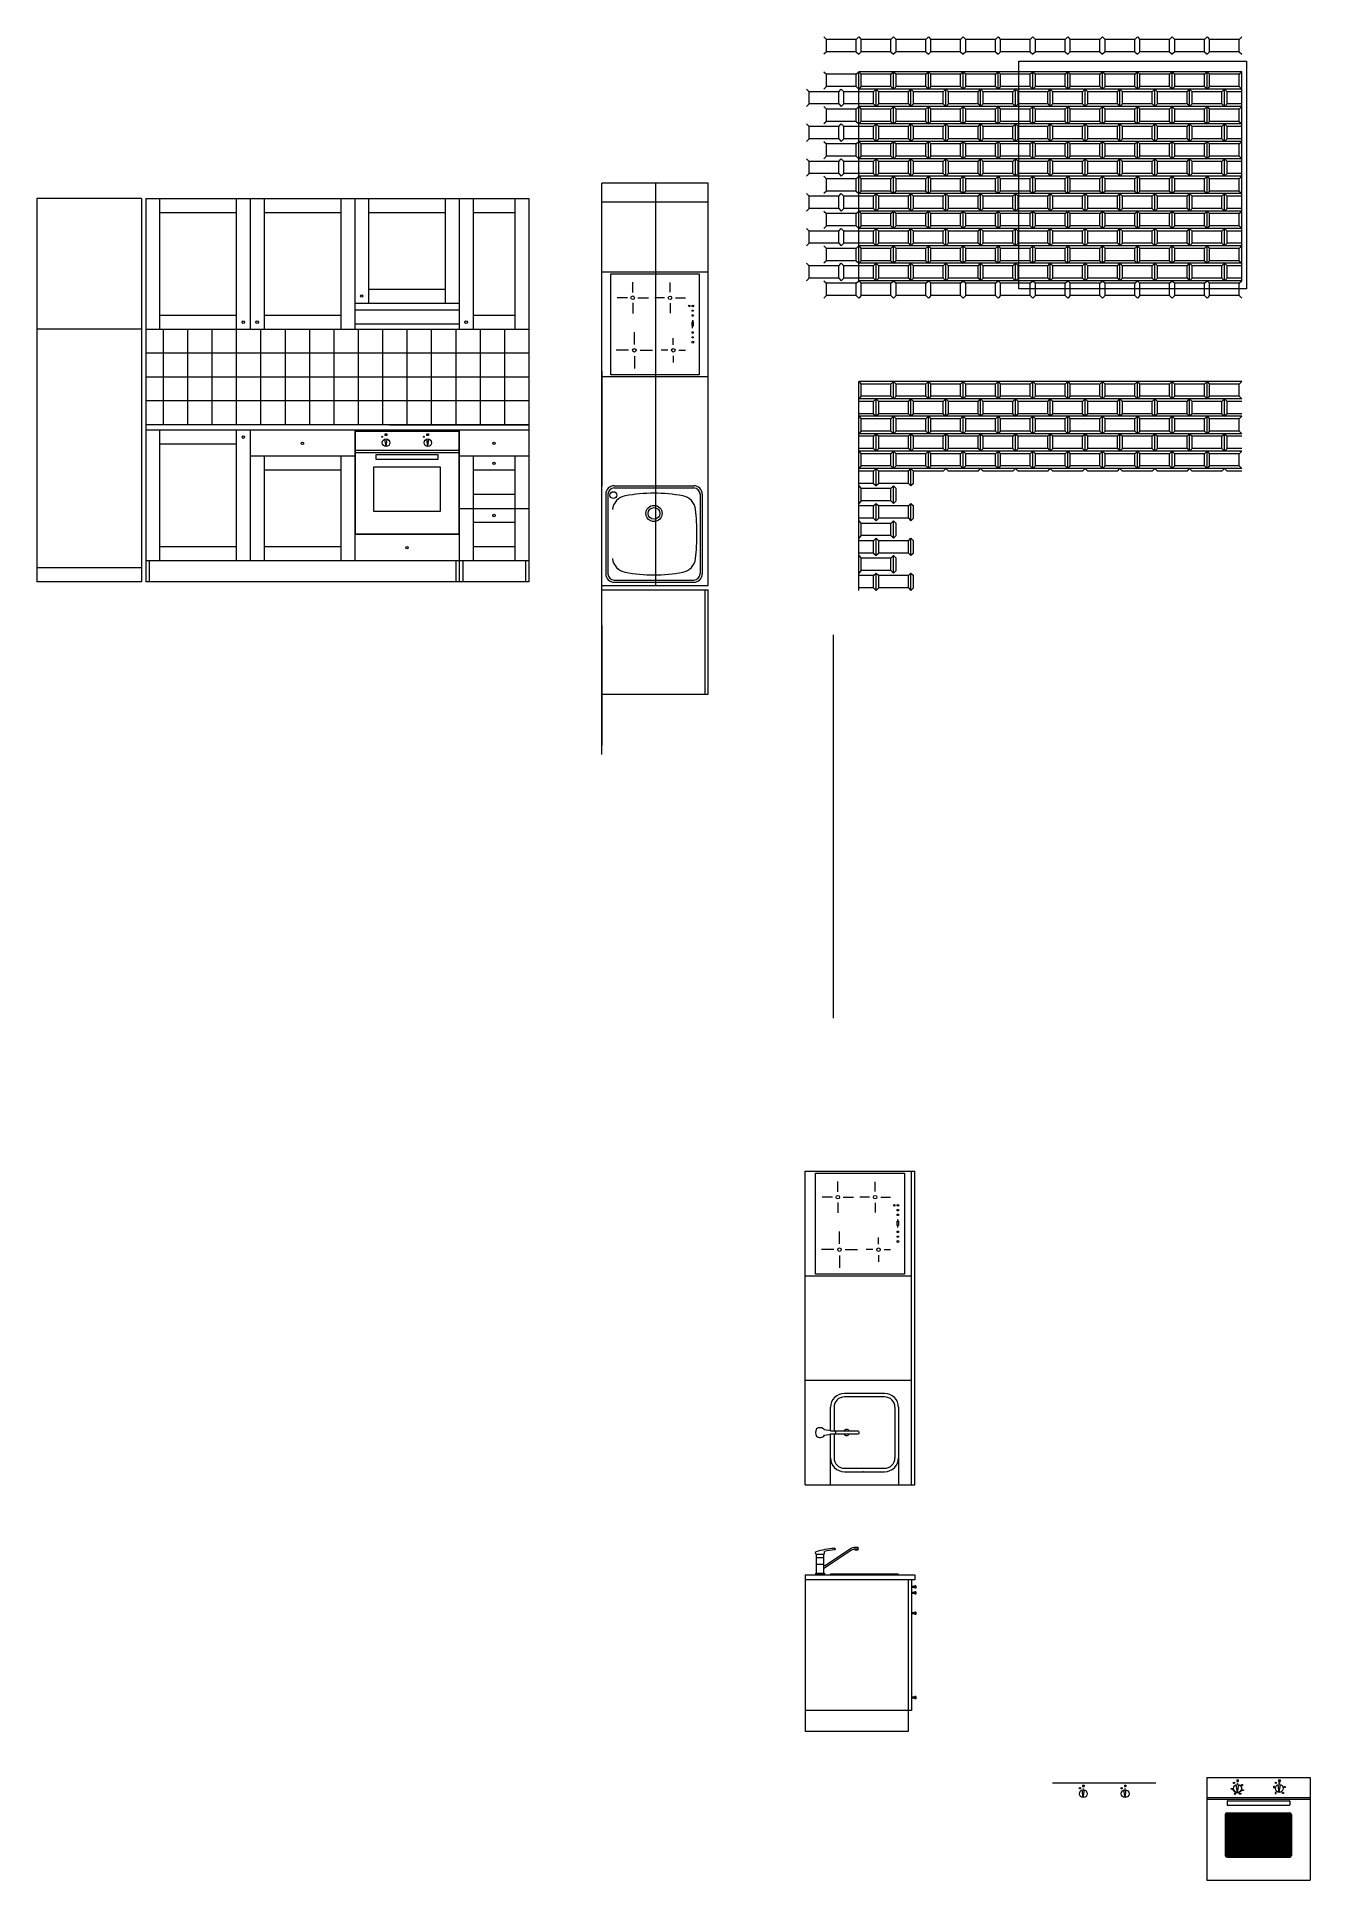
# Model space of a CAD drawing. Header units: centimetres. Extents: x -2268 to 4168, y -1681 to 1458.
# Drawn here: x 2625 to 3356, y -816 to 243 of the extents above; entities that cross this region are included whole.
import ezdxf

# ---------------------------------------------------------------- set-up
doc = ezdxf.new("R2010")
doc.units = ezdxf.units.CM
doc.header["$XCLIPFRAME"] = 2
for name, color, linetype, lineweight in [('A-FURN-BATH_Num_Penna__251_Num_Penna__251_Num_Penna__2_Num_Penna__251', 251, 'Continuous', 18), ('A-FURN_Num_Penna__251_Num_Penna__251_Num_Penna__2_Num_Penna__251', 251, 'Continuous', 18), ('A-FURN_Num_Penna__251_Num_Penna__251_Num_Penna__2_Num_Penna__5', 5, 'Continuous', 18), ('A-FURN_Num_Penna__251_Num_Penna__251_Num_Penna__2_Num_Penna__6', 6, 'Continuous', 18), ('A-FURN_Num_Penna__252_Num_Penna__252_Num_Penna__3_Num_Penna__252', 252, 'Continuous', 18), ('A-FURN_Num_Penna__8_Num_Penna__8_Num_Penna__8', 8, 'Continuous', 18), ('A-SECT-PATT_Num_Penna__6_Num_Penna__6_Num_Penna__5', 5, 'Continuous', 18), ('A-SECT-PATT_Num_Penna__6_Num_Penna__6_Num_Penna__6', 6, 'Continuous', 18), ('A-SECT-PATT_Num_Penna__6_Num_Penna__6_Num_Penna__6_Num_Penna__6_Num_Penna__6_Num_Penna__6_Num_Penna__6_Num_Penna__6_Num_Penna__6_Num_Penna__6_Num_Penna__6_Num_Penna__5', 5, 'Continuous', 18), ('A-SECT-PATT_Num_Penna__6_Num_Penna__6_Num_Penna__6_Num_Penna__6_Num_Penna__6_Num_Penna__6_Num_Penna__6_Num_Penna__6_Num_Penna__6_Num_Penna__6_Num_Penna__6_Num_Penna__6', 6, 'Continuous', 18), ('AA - pareti sezionate_Num_Penna__7_Num_Penna__7_Num_Penna__7', 7, 'Continuous', 18), ('J-arredo_Num_Penna__8_Num_Penna__8_Num_Penna__8', 8, 'Continuous', 18), ('PDF _0_Num_Penna__5', 5, 'Continuous', 18), ('PDF _G-ANNO-TEXT_Num_Penna__5', 5, 'Continuous', 18), ('PDF _Geometria_Num_Penna__5', 5, 'Continuous', 18), ('PDF11_Text_Num_Penna__4', 4, 'Continuous', 18), ('PDF11_Text_Num_Penna__5', 5, 'Continuous', 18), ('PDF11_Text_Num_Penna__6', 6, 'Continuous', 18), ('PDF16_Geometry_Num_Penna__5_Num_Penna__5_Num_Penna__5_Num_Penna__5_Num_Penna__5_Num_Penna__5_Num_Penna__5_Num_Penna__5_Num_Penna__5_Num_Penna__5_Num_Penna__5_Num_Penna__5', 5, 'Continuous', 18), ('PDF16_Geometry_Num_Penna__5_Num_Penna__5_Num_Penna__5_Num_Penna__5_Num_Penna__5_Num_Penna__5_Num_Penna__5_Num_Penna__5_Num_Penna__5_Num_Penna__5_Num_Penna__5_Num_Penna__70', 70, 'Continuous', 18)]:
    doc.layers.add(name, color=color, linetype=linetype, lineweight=lineweight)
doc.layers.add('PDF13_Geometry', color=7, linetype='Continuous')
picture_1 = doc.add_image_def('image1.jpg', size_in_pixel=(500, 500))

msp = doc.modelspace()

# ---------------------------------------------------------------- linework, layer by layer
at = {"layer": 'A-FURN-BATH_Num_Penna__251_Num_Penna__251_Num_Penna__2_Num_Penna__251', "color": 251, "linetype": 'Continuous', "lineweight": 18}
for p, q in [((2951.8391, -19.7579), (2951.8391, -65.4729)), ((2953.0591, -19.7695), (2953.0591, -65.4729)), ((2956.7181, -14.9648), (3002.3461, -14.9633)), ((2956.7182, -16.1848), (3002.3462, -16.1833)), ((3006.0071, -19.6167), (3006.0071, -65.4729)), ((3007.2263, -19.8431), (3007.2271, -65.4729)), ((2949.6431, -72.1829), (3010.6431, -72.1829)), ((2956.7191, -69.1329), (3002.3471, -69.1329)), ((2956.7191, -70.3529), (3002.3471, -70.3529)), ((2949.6431, -74.6829), (3010.6431, -74.6829))]:
    msp.add_line(p, q, dxfattribs=at)
for centre, radius in [((2956.1989, -20.315), 1.979), ((2979.5331, -30.8249), 4.636), ((2979.5331, -30.8249), 3.355)]:
    msp.add_circle(centre, radius, dxfattribs=at)
for centre, radius, start, end in [((2956.7183, -19.8448), 4.88, 90.0019452, 180.0019452), ((2956.7183, -19.8448), 3.66, 90.0019452, 180.0019452), ((2964.6938, -29.7329), 9.15, 100.3812394, 172.7699964), ((2979.5331, -110.7349), 91.5, 90, 100.3812394), ((2979.5331, -110.7349), 91.5, 79.6187606, 90), ((2994.3723, -29.7329), 9.15, 7.2300036, 79.6187606), ((3002.3463, -19.8433), 4.88, 0.0019452, 90.0019452), ((3002.3463, -19.8433), 3.66, 0.0019452, 90.0019452), ((2867.6584, -42.6566), 136.5186, 359.9990274, 5.9177684), ((2867.6584, -42.6612), 136.5187, 354.0822319, 0.0009726), ((2964.6938, -55.5848), 9.15, 187.2300036, 259.6187606), ((2994.3723, -55.5848), 9.15, 280.3812394, 352.7699964), ((2956.7191, -65.4729), 4.88, 180, 270), ((2956.7191, -65.4729), 3.66, 180, 270), ((2979.5331, 25.4171), 91.5, 259.6187606, 270), ((2979.5331, 25.4171), 91.5, 270, 280.3812394), ((3002.3471, -65.4729), 4.88, 270, 0), ((3002.3471, -65.4729), 3.66, 270, 0)]:
    msp.add_arc(centre, radius, start, end, dxfattribs=at)
at = {"layer": 'A-FURN_Num_Penna__251_Num_Penna__251_Num_Penna__2_Num_Penna__251', "color": 251, "linetype": 'Continuous', "lineweight": 18}
for p, q in [((3010.6431, 158.8171), (2949.6431, 158.8171)), ((3010.6431, -72.1829), (3010.6431, 158.8171)), ((3010.6431, 147.8171), (2949.6431, 147.8171)), ((2954.7794, 48.8171), (2954.7794, 106.8171)), ((2954.7794, 106.8171), (3005.5067, 106.8171)), ((3005.5067, 106.8171), (3005.5067, 48.8171)), ((2967.2967, 96.0167), (2967.2967, 102.0124)), ((2988.7338, 96.1536), (2988.7338, 101.7745)), ((2964.2868, 93.0068), (2958.2912, 93.0068)), ((2967.2967, 89.997), (2967.2967, 84.0013)), ((2970.3066, 93.0068), (2976.3022, 93.0068)), ((2985.5617, 92.9814), (2979.9407, 92.9814)), ((2988.7338, 89.8092), (2988.7338, 84.1883)), ((2991.906, 92.9814), (2997.5269, 92.9814)), ((3001.4464, 85.2215), (3001.4464, 85.8898)), ((3001.4464, 85.8898), (3002.1147, 85.8898)), ((3002.1147, 85.2215), (3001.4464, 85.2215)), ((3002.1147, 85.8898), (3002.1147, 85.2215)), ((3001.3619, 79.8368), (3002.1439, 79.8368)), ((3001.3776, 76.6781), (3001.3776, 79.2333)), ((3001.3776, 79.2333), (3002.1147, 79.2333)), ((3002.1147, 76.6781), (3001.3776, 76.6781)), ((3001.4464, 82.4984), (3001.4464, 83.1667)), ((3001.4464, 83.1667), (3002.1147, 83.1667)), ((3002.1147, 82.4984), (3001.4464, 82.4984)), ((3001.7032, 75.5854), (3001.7032, 76.3674)), ((3001.76, 79.4387), (3001.76, 80.1923)), ((3002.1147, 83.1667), (3002.1147, 82.4984)), ((3002.1147, 79.2333), (3002.1147, 76.6781)), ((2968.2554, 66.1108), (2968.2554, 73.2306)), ((2990.6135, 66.0461), (2990.6135, 69.7934)), ((3001.4464, 72.7352), (3001.4464, 73.4035)), ((3001.4464, 73.4035), (3002.1147, 73.4035)), ((3002.1147, 72.7352), (3001.4464, 72.7352)), ((3001.4464, 69.9625), (3001.4464, 70.6308)), ((3001.4464, 70.6308), (3002.1147, 70.6308)), ((3002.1147, 69.9625), (3001.4464, 69.9625)), ((3002.1147, 73.4035), (3002.1147, 72.7352)), ((3002.1147, 70.6308), (3002.1147, 69.9625)), ((2964.9809, 62.8362), (2957.8611, 62.8362)), ((2968.2554, 59.5617), (2968.2554, 52.4419)), ((2971.53, 62.8362), (2978.6498, 62.8362)), ((2987.4036, 62.8362), (2983.6564, 62.8362)), ((2990.6135, 59.6264), (2990.6135, 55.8791)), ((2993.8234, 62.8362), (2997.5707, 62.8362)), ((3005.5067, 48.8171), (2954.7794, 48.8171)), ((3008.8431, -134.6829), (3008.8431, -74.6829)), ((3010.6431, -134.6829), (3010.6431, -74.6829)), ((2949.6431, -134.6829), (3010.6431, -134.6829))]:
    msp.add_line(p, q, dxfattribs=at)
for centre, radius in [((2967.2967, 93.0068), 1.0118), ((2988.7338, 92.9814), 1.0118), ((2999.7395, 88.287), 0.389), ((3001.789, 88.2886), 0.5206), ((2968.2554, 62.8362), 1.0118), ((2990.6135, 62.8362), 1.0118), ((3001.789, 67.5433), 0.5206)]:
    msp.add_circle(centre, radius, dxfattribs=at)
at = {"layer": 'A-FURN_Num_Penna__251_Num_Penna__251_Num_Penna__2_Num_Penna__5', "color": 5, "linetype": 'Continuous', "lineweight": 18}
for p, q in [((3085.0906, -420.3578), (3085.0906, -414.3622)), ((3106.5277, -420.2209), (3106.5277, -414.6)), ((3082.0807, -423.3677), (3076.0851, -423.3677)), ((3085.0906, -426.3775), (3085.0906, -432.3732)), ((3088.1005, -423.3677), (3094.0961, -423.3677)), ((3103.3555, -423.3931), (3097.7346, -423.3931)), ((3106.5277, -426.5653), (3106.5277, -432.1862)), ((3109.6999, -423.3931), (3115.3208, -423.3931)), ((3119.2403, -431.153), (3119.2403, -430.4847)), ((3119.2403, -430.4847), (3119.9086, -430.4847)), ((3119.9086, -431.153), (3119.2403, -431.153)), ((3119.2403, -433.8761), (3119.2403, -433.2079)), ((3119.2403, -433.2079), (3119.9086, -433.2079)), ((3119.9086, -433.8761), (3119.2403, -433.8761)), ((3119.9086, -430.4847), (3119.9086, -431.153)), ((3119.9086, -433.2079), (3119.9086, -433.8761)), ((3086.0493, -450.2637), (3086.0493, -443.1439)), ((3119.1558, -436.5377), (3119.9378, -436.5377)), ((3119.1715, -439.6964), (3119.1715, -437.1412)), ((3119.1715, -437.1412), (3119.9086, -437.1412)), ((3119.9086, -439.6964), (3119.1715, -439.6964)), ((3119.2403, -443.6393), (3119.2403, -442.971)), ((3119.2403, -442.971), (3119.9086, -442.971)), ((3119.9086, -443.6393), (3119.2403, -443.6393)), ((3119.497, -440.7891), (3119.497, -440.0071)), ((3119.5539, -436.9358), (3119.5539, -436.1822)), ((3119.9086, -437.1412), (3119.9086, -439.6964)), ((3119.9086, -442.971), (3119.9086, -443.6393)), ((3082.7748, -453.5383), (3075.655, -453.5383)), ((3089.3238, -453.5383), (3096.4437, -453.5383)), ((3105.1975, -453.5383), (3101.4502, -453.5383)), ((3108.4074, -450.3284), (3108.4074, -446.5811)), ((3111.6173, -453.5383), (3115.3645, -453.5383)), ((3119.2403, -446.412), (3119.2403, -445.7437)), ((3119.2403, -445.7437), (3119.9086, -445.7437)), ((3119.9086, -446.412), (3119.2403, -446.412)), ((3119.9086, -445.7437), (3119.9086, -446.412)), ((3086.0493, -456.8128), (3086.0493, -463.9326)), ((3108.4074, -456.7481), (3108.4074, -460.4954))]:
    msp.add_line(p, q, dxfattribs=at)
for centre, radius in [((3085.0906, -423.3677), 1.0118), ((3106.5277, -423.3931), 1.0118), ((3117.5334, -428.0875), 0.389), ((3119.5828, -428.0859), 0.5206), ((3086.0493, -453.5383), 1.0118), ((3108.4074, -453.5383), 1.0118), ((3119.5828, -448.8312), 0.5206)]:
    msp.add_circle(centre, radius, dxfattribs=at)
at = {"layer": 'A-FURN_Num_Penna__251_Num_Penna__251_Num_Penna__2_Num_Penna__6', "color": 6, "linetype": 'Continuous', "lineweight": 18}
for p, q in [((3072.3006, -467.5574), (3072.3006, -409.5574)), ((3123.3006, -409.5574), (3123.3006, -467.5574)), ((3123.3006, -467.5574), (3072.3006, -467.5574))]:
    msp.add_line(p, q, dxfattribs=at)
at = {"layer": 'A-FURN_Num_Penna__252_Num_Penna__252_Num_Penna__3_Num_Penna__252', "color": 252, "linetype": 'Continuous', "lineweight": 18}
for p, q in [((2980.6431, -72.1829), (2980.6431, 158.8171)), ((2949.6431, 107.8171), (3010.6431, 107.8171)), ((2949.6431, 47.8171), (3010.6431, 47.8171)), ((3066.3006, -468.5574), (3127.3006, -468.5574)), ((3066.3006, -528.5574), (3127.3006, -528.5574))]:
    msp.add_line(p, q, dxfattribs=at)
at = {"layer": 'A-FURN_Num_Penna__8_Num_Penna__8_Num_Penna__8', "color": 8, "linetype": 'Continuous', "lineweight": 18}
for p, q in [((2949.6431, 50.8171), (2949.6431, 158.8171)), ((2949.6431, 50.8171), (2949.6431, -15.1829)), ((2949.6431, -93.1829), (2949.6431, -15.1829))]:
    msp.add_line(p, q, dxfattribs=at)
at = {"layer": 'A-SECT-PATT_Num_Penna__6_Num_Penna__6_Num_Penna__5', "color": 5, "linetype": 'Continuous', "lineweight": 18}
for p, q in [((3226.0354, -768.1631), (3225.3493, -763.7702)), ((3226.0354, -768.1631), (3226.7215, -763.7702)), ((3250.0354, -768.1631), (3249.3493, -763.7702)), ((3250.0354, -768.1631), (3250.7215, -763.7702))]:
    msp.add_line(p, q, dxfattribs=at)
at = {"layer": 'A-SECT-PATT_Num_Penna__6_Num_Penna__6_Num_Penna__6', "color": 6, "linetype": 'Continuous', "lineweight": 18}
for p, q in [((2625.1768, 149.9847), (2625.1768, -70.0153)), ((2685.1768, 149.9847), (2625.1768, 149.9847)), ((2685.1768, 149.9847), (2685.1768, -70.0153)), ((2687.6768, 149.9847), (2907.6768, 149.9847)), ((2687.6768, 149.9847), (2687.6768, 74.9847)), ((2695.6768, 149.9847), (2695.6768, 74.9847)), ((2739.6768, 149.9847), (2739.6768, 74.9847)), ((2747.6768, 149.9847), (2747.6768, 74.9847)), ((2755.6768, 149.9847), (2755.6768, 74.9847)), ((2799.6768, 149.9847), (2799.6768, 74.9847)), ((2807.6768, 149.9847), (2807.6768, 74.9847)), ((2815.6768, 149.9847), (2815.6768, 89.9847)), ((2859.6768, 149.9847), (2859.6768, 89.9847)), ((2867.6768, 149.9847), (2867.6768, 74.9847)), ((2875.6768, 149.9847), (2875.6768, 74.9847)), ((2899.6768, 149.9847), (2899.6768, 74.9847)), ((2907.6768, 149.9847), (2907.6768, -70.0153)), ((2695.6768, 141.9847), (2739.6768, 141.9847)), ((2755.6768, 141.9847), (2799.6768, 141.9847)), ((2815.6768, 141.9847), (2859.6768, 141.9847)), ((2875.6768, 141.9847), (2899.6768, 141.9847)), ((2815.6768, 97.9847), (2859.6768, 97.9847)), ((2807.6768, 89.9847), (2867.6768, 89.9847)), ((2807.6768, 85.9843), (2867.6768, 85.9843)), ((2685.1768, 74.9847), (2625.1768, 74.9847)), ((2687.6768, 74.9847), (2907.6768, 74.9847)), ((2687.6768, 74.9847), (2687.6768, 19.9847)), ((2695.6768, 82.9847), (2739.6768, 82.9847)), ((2697.6768, 74.9847), (2697.6768, 19.9847)), ((2711.6768, 74.9847), (2711.6768, 19.9847)), ((2725.6768, 74.9847), (2725.6768, 19.9847)), ((2739.6768, 74.9847), (2739.6768, 19.9847)), ((2753.6768, 74.9847), (2753.6768, 19.9847)), ((2755.6768, 82.9847), (2799.6768, 82.9847)), ((2767.6768, 74.9847), (2767.6768, 19.9847)), ((2781.6768, 74.9847), (2781.6768, 19.9847)), ((2795.6768, 74.9847), (2795.6768, 19.9847)), ((2807.6768, 77.9843), (2867.6768, 77.9843)), ((2809.6768, 74.9847), (2809.6768, 19.9847)), ((2823.6768, 74.9847), (2823.6768, 19.9847)), ((2837.6768, 74.9847), (2837.6768, 19.9847)), ((2851.6768, 74.9847), (2851.6768, 19.9847)), ((2865.6768, 74.9847), (2865.6768, 19.9847)), ((2875.6768, 82.9847), (2899.6768, 82.9847)), ((2879.6768, 74.9847), (2879.6768, 19.9847)), ((2893.6768, 74.9847), (2893.6768, 19.9847)), ((2907.6768, 61.2347), (2687.6768, 61.2347)), ((2907.6768, 47.4847), (2687.6768, 47.4847)), ((2907.6768, 33.7347), (2687.6768, 33.7347)), ((2907.6768, 19.9847), (2687.6768, 19.9847)), ((2687.6768, 19.9847), (2687.6768, -58.0153)), ((2907.6768, 16.9847), (2687.6768, 16.9847)), ((2695.6768, 16.9847), (2695.6768, -58.0153)), ((2739.6768, 16.9847), (2739.6768, -58.0153)), ((2747.6768, 16.9847), (2747.6768, -58.0153)), ((2807.6768, 16.9847), (2807.6768, -58.0153)), ((2807.9768, 16.4347), (2867.3768, 16.4347)), ((2807.9768, 16.4347), (2807.9768, -42.4653)), ((2825.6831, 7.6148), (2825.0192, 11.8655)), ((2825.1495, 14.8358), (2826.1565, 14.8358)), ((2825.1495, 13.9726), (2825.1495, 14.8358)), ((2826.1565, 13.9726), (2825.1495, 13.9726)), ((2825.6831, 7.6148), (2826.3469, 11.8655)), ((2826.1565, 14.8358), (2826.1565, 13.9726)), ((2827.6768, 19.9847), (2907.6768, 19.9847)), ((2849.6706, 7.6148), (2849.0068, 11.8655)), ((2849.137, 14.8358), (2850.144, 14.8358)), ((2849.137, 13.9726), (2849.137, 14.8358)), ((2850.144, 13.9726), (2849.137, 13.9726)), ((2849.6706, 7.6148), (2850.3345, 11.8655)), ((2850.144, 14.8358), (2850.144, 13.9726)), ((2867.3768, 16.4347), (2867.3768, -42.4653)), ((2867.6768, 16.9847), (2867.6768, -70.0153)), ((2739.6768, 8.9847), (2695.6768, 8.9847)), ((2807.6768, 1.9847), (2747.6768, 1.9847)), ((2755.6768, 1.9847), (2755.6768, -58.0153)), ((2799.6768, 1.9847), (2799.6768, -58.0153)), ((2807.9768, 5.4347), (2867.3768, 5.4347)), ((2807.9768, 4.1347), (2867.3768, 4.1347)), ((2820.0048, 3.0775), (2855.3489, 3.0775)), ((2820.0048, 0.2272), (2820.0048, 3.0775)), ((2855.3489, 0.2272), (2820.0048, 0.2272)), ((2855.3489, 3.0775), (2855.3489, 0.2272)), ((2907.6768, 1.9847), (2867.6768, 1.9847)), ((2875.6768, 1.9847), (2875.6768, -58.0153)), ((2899.6768, 1.9847), (2899.6768, -58.0153)), ((2799.6768, -6.0153), (2755.6768, -6.0153)), ((2818.6936, -3.9755), (2856.6601, -3.9755)), ((2818.6936, -29.7995), (2818.6936, -3.9755)), ((2856.6601, -3.9755), (2856.6601, -29.7995)), ((2899.6768, -6.0153), (2875.6768, -6.0153)), ((2899.6768, -20.0153), (2875.6768, -20.0153)), ((2856.6601, -29.7995), (2818.6936, -29.7995)), ((2867.6768, -28.0153), (2907.6768, -28.0153)), ((2899.6768, -36.0153), (2875.6768, -36.0153)), ((2739.6768, -50.0153), (2695.6768, -50.0153)), ((2799.6768, -50.0153), (2755.6768, -50.0153)), ((2867.6768, -43.0153), (2807.6768, -43.0153)), ((2807.9768, -42.4653), (2867.3768, -42.4653)), ((2899.6768, -50.0153), (2875.6768, -50.0153)), ((2685.1768, -62.0153), (2625.1768, -62.0153)), ((2907.6768, -58.0153), (2687.6768, -58.0153)), ((2687.6768, -58.0153), (2687.6768, -70.0153)), ((2689.6768, -58.0153), (2689.6768, -70.0153)), ((2865.6768, -58.0153), (2865.6768, -70.0153)), ((2869.6768, -58.0153), (2869.6768, -70.0153)), ((2905.6768, -58.0153), (2905.6768, -70.0153)), ((2685.1768, -70.0153), (2625.1768, -70.0153)), ((2907.6768, -70.0153), (2687.6768, -70.0153)), ((3082.3405, -100.5831), (3082.3405, -320.5831)), ((3314.5787, -765.1342), (3313.8926, -760.7414)), ((3314.5787, -765.1342), (3315.2647, -760.7414)), ((3338.5787, -765.1342), (3337.8926, -760.7414)), ((3338.5787, -765.1342), (3339.2647, -760.7414))]:
    msp.add_line(p, q, dxfattribs=at)
for centre, radius in [((2811.6768, 93.9847), 0.7), ((2743.6768, 78.9847), 0.7), ((2751.6768, 78.9847), 0.7), ((2871.6768, 78.9847), 0.7), ((2743.6768, 12.9847), 0.7), ((2823.3991, 13.1993), 0.3182), ((2825.6831, 9.792), 2.1772), ((2847.3867, 13.1993), 0.3182), ((2849.6706, 9.792), 2.1772), ((2777.6768, 9.4847), 0.7), ((2887.6768, 9.4847), 0.7), ((2887.6768, -2.0153), 0.7), ((2887.6768, -32.0153), 0.7), ((2837.6768, -50.5153), 0.7)]:
    msp.add_circle(centre, radius, dxfattribs=at)
at = {"layer": 'A-SECT-PATT_Num_Penna__6_Num_Penna__6_Num_Penna__6_Num_Penna__6_Num_Penna__6_Num_Penna__6_Num_Penna__6_Num_Penna__6_Num_Penna__6_Num_Penna__6_Num_Penna__6_Num_Penna__5', "color": 5, "linetype": 'Continuous', "lineweight": 18}
for p, q in [((3127.3006, -588.5574), (3127.3006, -408.5574)), ((3080.9923, -639.7028), (3119.5971, -639.7028))]:
    msp.add_line(p, q, dxfattribs=at)
msp.add_arc((3080.9923, -640.0028), 0.3, 90, 180, dxfattribs=at)
at = {"layer": 'A-SECT-PATT_Num_Penna__6_Num_Penna__6_Num_Penna__6_Num_Penna__6_Num_Penna__6_Num_Penna__6_Num_Penna__6_Num_Penna__6_Num_Penna__6_Num_Penna__6_Num_Penna__6_Num_Penna__6', "color": 6, "linetype": 'Continuous', "lineweight": 18}
for p, q in [((3066.3006, -588.5574), (3066.3006, -408.5574)), ((3066.3006, -408.5574), (3129.3006, -408.5574)), ((3129.3006, -588.5574), (3129.3006, -408.5574)), ((3066.3006, -588.5574), (3129.3006, -588.5574)), ((3066.3006, -640.2028), (3129.3006, -640.2028)), ((3066.3006, -640.2028), (3066.3006, -730.2028)), ((3129.3006, -643.2028), (3066.3006, -643.2028)), ((3125.5006, -643.2028), (3125.5006, -718.2028)), ((3127.3006, -643.2028), (3127.3006, -718.2028)), ((3129.3006, -640.2028), (3129.3006, -643.2028)), ((3127.3006, -718.2028), (3066.3006, -718.2028)), ((3125.5006, -718.2028), (3125.5006, -730.2028)), ((3125.5006, -730.2028), (3066.3006, -730.2028))]:
    msp.add_line(p, q, dxfattribs=at)
at = {"layer": 'AA - pareti sezionate_Num_Penna__7_Num_Penna__7_Num_Penna__7', "color": 7, "linetype": 'Continuous', "lineweight": 18}
msp.add_line((2949.6431, -169.1829), (2949.6431, 158.8171), dxfattribs=at)
at = {"layer": 'J-arredo_Num_Penna__8_Num_Penna__8_Num_Penna__8', "color": 8, "linetype": 'Continuous', "lineweight": 18}
msp.add_line((2949.6559, -95.1829), (2949.6559, -164.165), dxfattribs=at)
at = {"layer": 'PDF _0_Num_Penna__5', "color": 5, "linetype": 'Continuous', "lineweight": 18}
for start, end in [(32.9615319, 147.0384681), (214.383923, 325.616077)]:
    msp.add_arc((3090.1075, -558.5576), 1.7859, start, end, dxfattribs=at)
at = {"layer": 'PDF _G-ANNO-TEXT_Num_Penna__5', "color": 5, "linetype": 'Continuous', "lineweight": 18, "flags": 128}
msp.add_lwpolyline([(3099.7938, -581.0602), (3099.4922, -581.0602)], dxfattribs=at)
at = {"layer": 'PDF _Geometria_Num_Penna__5', "color": 5, "linetype": 'Continuous', "lineweight": 18, "flags": 128}
for points in [[(3077.3951, -557.0489, 0.426688537), (3072.8652, -556.4454, 0.265278124), (3072.8571, -560.6715, 0.426609037), (3077.3948, -560.061)], [(3077.4057, -560.0717), (3083.529, -559.1297, 0.881730047), (3083.5255, -557.9967), (3077.4057, -557.0592)], [(3080.8438, -557.5859), (3096.671, -557.5859, -0.414210526), (3097.1661, -558.081), (3097.1661, -559.0711, -0.414210526), (3096.671, -559.5661), (3080.6923, -559.5661)], [(3076.9457, -634.4253, 0.414210526), (3077.4408, -634.9256), (3077.4672, -634.9256, 0.153560914), (3077.7463, -634.8308), (3092.4356, -625.1041, -0.147265429), (3095.1788, -624.2765), (3096.2058, -624.266, -0.414210526), (3096.6956, -624.7716), (3096.6956, -625.077, -0.414864865), (3096.5007, -625.2666)], [(3072.8115, -628.3529, -0.414210526), (3072.3006, -627.8578), (3072.311, -627.3259, -0.308649318), (3072.629, -626.8562, -0.066079583), (3083.0367, -624.8885, -0.434158377), (3083.5606, -625.393), (3083.5606, -625.4984, -0.401491802), (3083.2153, -625.9272, 0.043584478), (3077.4238, -626.7595)], [(3076.9352, -636.5583), (3092.9883, -625.9383, -0.147241411), (3095.1788, -625.2772), (3096.4955, -625.2772), (3096.506, -625.9566, -0.414864865), (3096.3059, -626.162), (3095.2999, -626.1514, -0.414864865), (3095.0945, -625.9618), (3095.0945, -625.2772)], [(3076.9352, -628.3529), (3077.0195, -628.3529, 0.414), (3077.4092, -627.9631), (3077.4092, -626.7624)]]:
    msp.add_lwpolyline(points, format="xyb", dxfattribs=at)
for points in [[(3072.8799, -639.2127), (3072.8799, -628.3529), (3072.8062, -628.3529), (3076.9352, -628.3529), (3076.9352, -639.2127)], [(3072.8799, -630.3437), (3076.9352, -630.3437)], [(3072.8799, -634.1356), (3076.9352, -634.1356)], [(3095.0945, -625.9092), (3096.4955, -625.9092)]]:
    msp.add_lwpolyline(points, dxfattribs=at)
msp.add_lwpolyline([(3072.4375, -639.2126), (3077.4092, -639.2126), (3077.4092, -640.2027), (3072.4375, -640.2027)], close=True, dxfattribs=at)
at = {"layer": 'PDF11_Text_Num_Penna__4', "color": 4, "linetype": 'Continuous', "lineweight": 18}
for p, q in [((3077.0782, 242.8014), (3078.5782, 241.3014)), ((3078.5782, 234.3014), (3077.0782, 232.8014)), ((3095.5782, 241.3014), (3078.5782, 241.3014)), ((3078.5782, 234.3014), (3078.5782, 241.3014)), ((3095.5782, 234.3014), (3078.5782, 234.3014)), ((3095.5782, 241.3014), (3097.0782, 242.8014)), ((3095.5782, 234.3014), (3095.5782, 241.3014)), ((3095.5782, 234.3014), (3097.0782, 232.8014)), ((3097.0782, 242.8014), (3098.5782, 241.3014)), ((3098.5782, 234.3014), (3097.0782, 232.8014)), ((3115.5782, 241.3014), (3098.5782, 241.3014)), ((3098.5782, 234.3014), (3098.5782, 241.3014)), ((3115.5782, 234.3014), (3098.5782, 234.3014)), ((3115.5782, 241.3014), (3117.0782, 242.8014)), ((3115.5782, 234.3014), (3115.5782, 241.3014)), ((3115.5782, 234.3014), (3117.0782, 232.8014)), ((3117.0782, 242.8014), (3118.5782, 241.3014)), ((3118.5782, 234.3014), (3117.0782, 232.8014)), ((3135.5782, 241.3014), (3118.5782, 241.3014)), ((3118.5782, 234.3014), (3118.5782, 241.3014)), ((3135.5782, 234.3014), (3118.5782, 234.3014)), ((3135.5782, 241.3014), (3137.0782, 242.8014)), ((3135.5782, 234.3014), (3135.5782, 241.3014)), ((3135.5782, 234.3014), (3137.0782, 232.8014)), ((3137.0782, 242.8014), (3138.5782, 241.3014)), ((3138.5782, 234.3014), (3137.0782, 232.8014)), ((3155.5782, 241.3014), (3138.5782, 241.3014)), ((3138.5782, 234.3014), (3138.5782, 241.3014)), ((3155.5782, 234.3014), (3138.5782, 234.3014)), ((3155.5782, 241.3014), (3157.0782, 242.8014)), ((3155.5782, 234.3014), (3155.5782, 241.3014)), ((3155.5782, 234.3014), (3157.0782, 232.8014)), ((3157.0782, 242.8014), (3158.5782, 241.3014)), ((3158.5782, 234.3014), (3157.0782, 232.8014)), ((3175.5782, 241.3014), (3158.5782, 241.3014)), ((3158.5782, 234.3014), (3158.5782, 241.3014)), ((3175.5782, 234.3014), (3158.5782, 234.3014)), ((3175.5782, 241.3014), (3177.0782, 242.8014)), ((3175.5782, 234.3014), (3175.5782, 241.3014)), ((3175.5782, 234.3014), (3177.0782, 232.8014)), ((3177.0782, 242.8014), (3178.5782, 241.3014)), ((3178.5782, 234.3014), (3177.0782, 232.8014)), ((3195.5782, 241.3014), (3178.5782, 241.3014)), ((3178.5782, 234.3014), (3178.5782, 241.3014)), ((3195.5782, 234.3014), (3178.5782, 234.3014)), ((3195.5782, 241.3014), (3197.0782, 242.8014)), ((3195.5782, 234.3014), (3195.5782, 241.3014)), ((3195.5782, 234.3014), (3197.0782, 232.8014)), ((3197.0782, 242.8014), (3198.5782, 241.3014)), ((3198.5782, 234.3014), (3197.0782, 232.8014)), ((3215.5782, 241.3014), (3198.5782, 241.3014)), ((3198.5782, 234.3014), (3198.5782, 241.3014)), ((3215.5782, 234.3014), (3198.5782, 234.3014)), ((3215.5782, 241.3014), (3217.0782, 242.8014)), ((3215.5782, 234.3014), (3215.5782, 241.3014)), ((3215.5782, 234.3014), (3217.0782, 232.8014)), ((3217.0782, 242.8014), (3218.5782, 241.3014)), ((3218.5782, 234.3014), (3217.0782, 232.8014)), ((3235.5782, 241.3014), (3218.5782, 241.3014)), ((3218.5782, 234.3014), (3218.5782, 241.3014)), ((3235.5782, 234.3014), (3218.5782, 234.3014)), ((3235.5782, 241.3014), (3237.0782, 242.8014)), ((3235.5782, 234.3014), (3235.5782, 241.3014)), ((3235.5782, 234.3014), (3237.0782, 232.8014)), ((3237.0782, 242.8014), (3238.5782, 241.3014)), ((3238.5782, 234.3014), (3237.0782, 232.8014)), ((3255.5782, 241.3014), (3238.5782, 241.3014)), ((3238.5782, 234.3014), (3238.5782, 241.3014)), ((3255.5782, 234.3014), (3238.5782, 234.3014)), ((3255.5782, 241.3014), (3257.0782, 242.8014)), ((3255.5782, 234.3014), (3255.5782, 241.3014)), ((3255.5782, 234.3014), (3257.0782, 232.8014)), ((3257.0782, 242.8014), (3258.5782, 241.3014)), ((3258.5782, 234.3014), (3257.0782, 232.8014)), ((3275.5782, 241.3014), (3258.5782, 241.3014)), ((3258.5782, 234.3014), (3258.5782, 241.3014)), ((3275.5782, 234.3014), (3258.5782, 234.3014)), ((3275.5782, 241.3014), (3277.0782, 242.8014)), ((3275.5782, 234.3014), (3275.5782, 241.3014)), ((3275.5782, 234.3014), (3277.0782, 232.8014)), ((3277.0782, 242.8014), (3278.5782, 241.3014)), ((3278.5782, 234.3014), (3277.0782, 232.8014)), ((3295.5782, 241.3014), (3278.5782, 241.3014)), ((3278.5782, 234.3014), (3278.5782, 241.3014)), ((3295.5782, 234.3014), (3278.5782, 234.3014)), ((3295.5782, 241.3014), (3297.0782, 242.8014)), ((3295.5782, 234.3014), (3295.5782, 241.3014)), ((3295.5782, 234.3014), (3297.0782, 232.8014)), ((3297.0782, 242.8014), (3298.5782, 241.3014)), ((3298.5782, 234.3014), (3297.0782, 232.8014)), ((3315.5782, 241.3014), (3298.5782, 241.3014)), ((3298.5782, 234.3014), (3298.5782, 241.3014)), ((3315.5782, 234.3014), (3298.5782, 234.3014)), ((3315.5782, 241.3014), (3317.0782, 242.8014)), ((3315.5782, 234.3014), (3315.5782, 241.3014)), ((3315.5782, 234.3014), (3317.0782, 232.8014)), ((3077.0782, 222.8014), (3078.5782, 221.3014)), ((3095.5782, 221.3014), (3097.0782, 222.8014)), ((3097.0782, 222.8014), (3098.5782, 221.3014)), ((3115.5782, 221.3014), (3117.0782, 222.8014)), ((3117.0782, 222.8014), (3118.5782, 221.3014)), ((3135.5782, 221.3014), (3137.0782, 222.8014)), ((3137.0782, 222.8014), (3138.5782, 221.3014)), ((3155.5782, 221.3014), (3157.0782, 222.8014)), ((3157.0782, 222.8014), (3158.5782, 221.3014)), ((3175.5782, 221.3014), (3177.0782, 222.8014)), ((3177.0782, 222.8014), (3178.5782, 221.3014)), ((3195.5782, 221.3014), (3197.0782, 222.8014)), ((3197.0782, 222.8014), (3198.5782, 221.3014)), ((3215.5782, 221.3014), (3217.0782, 222.8014)), ((3217.0782, 222.8014), (3218.5782, 221.3014)), ((3235.5782, 221.3014), (3237.0782, 222.8014)), ((3237.0782, 222.8014), (3238.5782, 221.3014)), ((3255.5782, 221.3014), (3257.0782, 222.8014)), ((3257.0782, 222.8014), (3258.5782, 221.3014)), ((3275.5782, 221.3014), (3277.0782, 222.8014)), ((3277.0782, 222.8014), (3278.5782, 221.3014)), ((3295.5782, 221.3014), (3297.0782, 222.8014)), ((3297.0782, 222.8014), (3298.5782, 221.3014)), ((3315.5782, 221.3014), (3317.0782, 222.8014)), ((3067.0782, 212.8014), (3068.5782, 211.3014)), ((3078.5782, 214.3014), (3077.0782, 212.8014)), ((3095.5782, 221.3014), (3078.5782, 221.3014)), ((3078.5782, 214.3014), (3078.5782, 221.3014)), ((3095.5782, 214.3014), (3078.5782, 214.3014)), ((3085.5782, 211.3014), (3087.0782, 212.8014)), ((3087.0782, 212.8014), (3088.5782, 211.3014)), ((3095.5782, 214.3014), (3095.5782, 221.3014)), ((3095.5782, 214.3014), (3097.0782, 212.8014)), ((3098.5782, 214.3014), (3097.0782, 212.8014)), ((3115.5782, 221.3014), (3098.5782, 221.3014)), ((3098.5782, 214.3014), (3098.5782, 221.3014)), ((3115.5782, 214.3014), (3098.5782, 214.3014)), ((3105.5782, 211.3014), (3107.0782, 212.8014)), ((3107.0782, 212.8014), (3108.5782, 211.3014)), ((3115.5782, 214.3014), (3115.5782, 221.3014)), ((3115.5782, 214.3014), (3117.0782, 212.8014)), ((3118.5782, 214.3014), (3117.0782, 212.8014)), ((3135.5782, 221.3014), (3118.5782, 221.3014)), ((3118.5782, 214.3014), (3118.5782, 221.3014)), ((3135.5782, 214.3014), (3118.5782, 214.3014)), ((3125.5782, 211.3014), (3127.0782, 212.8014)), ((3127.0782, 212.8014), (3128.5782, 211.3014)), ((3135.5782, 214.3014), (3135.5782, 221.3014)), ((3135.5782, 214.3014), (3137.0782, 212.8014)), ((3138.5782, 214.3014), (3137.0782, 212.8014)), ((3155.5782, 221.3014), (3138.5782, 221.3014)), ((3138.5782, 214.3014), (3138.5782, 221.3014)), ((3155.5782, 214.3014), (3138.5782, 214.3014)), ((3145.5782, 211.3014), (3147.0782, 212.8014)), ((3147.0782, 212.8014), (3148.5782, 211.3014)), ((3155.5782, 214.3014), (3155.5782, 221.3014)), ((3155.5782, 214.3014), (3157.0782, 212.8014)), ((3158.5782, 214.3014), (3157.0782, 212.8014)), ((3175.5782, 221.3014), (3158.5782, 221.3014)), ((3158.5782, 214.3014), (3158.5782, 221.3014)), ((3175.5782, 214.3014), (3158.5782, 214.3014)), ((3165.5782, 211.3014), (3167.0782, 212.8014)), ((3167.0782, 212.8014), (3168.5782, 211.3014)), ((3175.5782, 214.3014), (3175.5782, 221.3014)), ((3175.5782, 214.3014), (3177.0782, 212.8014)), ((3178.5782, 214.3014), (3177.0782, 212.8014)), ((3195.5782, 221.3014), (3178.5782, 221.3014)), ((3178.5782, 214.3014), (3178.5782, 221.3014)), ((3195.5782, 214.3014), (3178.5782, 214.3014)), ((3185.5782, 211.3014), (3187.0782, 212.8014)), ((3187.0782, 212.8014), (3188.5782, 211.3014)), ((3195.5782, 214.3014), (3195.5782, 221.3014)), ((3195.5782, 214.3014), (3197.0782, 212.8014)), ((3198.5782, 214.3014), (3197.0782, 212.8014)), ((3215.5782, 221.3014), (3198.5782, 221.3014)), ((3198.5782, 214.3014), (3198.5782, 221.3014)), ((3215.5782, 214.3014), (3198.5782, 214.3014)), ((3205.5782, 211.3014), (3207.0782, 212.8014)), ((3207.0782, 212.8014), (3208.5782, 211.3014)), ((3215.5782, 214.3014), (3215.5782, 221.3014)), ((3215.5782, 214.3014), (3217.0782, 212.8014)), ((3218.5782, 214.3014), (3217.0782, 212.8014)), ((3235.5782, 221.3014), (3218.5782, 221.3014)), ((3218.5782, 214.3014), (3218.5782, 221.3014)), ((3235.5782, 214.3014), (3218.5782, 214.3014)), ((3225.5782, 211.3014), (3227.0782, 212.8014)), ((3227.0782, 212.8014), (3228.5782, 211.3014)), ((3235.5782, 214.3014), (3235.5782, 221.3014)), ((3235.5782, 214.3014), (3237.0782, 212.8014)), ((3238.5782, 214.3014), (3237.0782, 212.8014)), ((3255.5782, 221.3014), (3238.5782, 221.3014)), ((3238.5782, 214.3014), (3238.5782, 221.3014)), ((3255.5782, 214.3014), (3238.5782, 214.3014)), ((3245.5782, 211.3014), (3247.0782, 212.8014)), ((3247.0782, 212.8014), (3248.5782, 211.3014)), ((3255.5782, 214.3014), (3255.5782, 221.3014)), ((3255.5782, 214.3014), (3257.0782, 212.8014)), ((3258.5782, 214.3014), (3257.0782, 212.8014)), ((3275.5782, 221.3014), (3258.5782, 221.3014)), ((3258.5782, 214.3014), (3258.5782, 221.3014)), ((3275.5782, 214.3014), (3258.5782, 214.3014)), ((3265.5782, 211.3014), (3267.0782, 212.8014)), ((3267.0782, 212.8014), (3268.5782, 211.3014)), ((3275.5782, 214.3014), (3275.5782, 221.3014)), ((3275.5782, 214.3014), (3277.0782, 212.8014)), ((3278.5782, 214.3014), (3277.0782, 212.8014)), ((3295.5782, 221.3014), (3278.5782, 221.3014)), ((3278.5782, 214.3014), (3278.5782, 221.3014)), ((3295.5782, 214.3014), (3278.5782, 214.3014)), ((3285.5782, 211.3014), (3287.0782, 212.8014)), ((3287.0782, 212.8014), (3288.5782, 211.3014)), ((3295.5782, 214.3014), (3295.5782, 221.3014)), ((3295.5782, 214.3014), (3297.0782, 212.8014)), ((3298.5782, 214.3014), (3297.0782, 212.8014)), ((3315.5782, 221.3014), (3298.5782, 221.3014)), ((3298.5782, 214.3014), (3298.5782, 221.3014)), ((3315.5782, 214.3014), (3298.5782, 214.3014)), ((3305.5782, 211.3014), (3307.0782, 212.8014)), ((3307.0782, 212.8014), (3308.5782, 211.3014)), ((3315.5782, 214.3014), (3315.5782, 221.3014)), ((3315.5782, 214.3014), (3317.0782, 212.8014)), ((3068.5782, 204.3014), (3067.0782, 202.8014)), ((3085.5782, 211.3014), (3068.5782, 211.3014)), ((3068.5782, 204.3014), (3068.5782, 211.3014)), ((3085.5782, 204.3014), (3068.5782, 204.3014)), ((3077.0782, 202.8014), (3078.5782, 201.3014)), ((3095.5782, 201.3014), (3078.5782, 201.3014)), ((3078.5782, 194.3014), (3078.5782, 201.3014)), ((3085.5782, 204.3014), (3085.5782, 211.3014)), ((3085.5782, 204.3014), (3087.0782, 202.8014)), ((3088.5782, 204.3014), (3087.0782, 202.8014)), ((3105.5782, 211.3014), (3088.5782, 211.3014)), ((3088.5782, 204.3014), (3088.5782, 211.3014)), ((3105.5782, 204.3014), (3088.5782, 204.3014)), ((3095.5782, 201.3014), (3097.0782, 202.8014)), ((3095.5782, 194.3014), (3095.5782, 201.3014)), ((3097.0782, 202.8014), (3098.5782, 201.3014)), ((3115.5782, 201.3014), (3098.5782, 201.3014)), ((3098.5782, 194.3014), (3098.5782, 201.3014)), ((3105.5782, 204.3014), (3105.5782, 211.3014)), ((3105.5782, 204.3014), (3107.0782, 202.8014)), ((3108.5782, 204.3014), (3107.0782, 202.8014)), ((3125.5782, 211.3014), (3108.5782, 211.3014)), ((3108.5782, 204.3014), (3108.5782, 211.3014)), ((3125.5782, 204.3014), (3108.5782, 204.3014)), ((3115.5782, 201.3014), (3117.0782, 202.8014)), ((3115.5782, 194.3014), (3115.5782, 201.3014)), ((3117.0782, 202.8014), (3118.5782, 201.3014)), ((3135.5782, 201.3014), (3118.5782, 201.3014)), ((3118.5782, 194.3014), (3118.5782, 201.3014)), ((3125.5782, 204.3014), (3125.5782, 211.3014)), ((3125.5782, 204.3014), (3127.0782, 202.8014)), ((3128.5782, 204.3014), (3127.0782, 202.8014)), ((3145.5782, 211.3014), (3128.5782, 211.3014)), ((3128.5782, 204.3014), (3128.5782, 211.3014)), ((3145.5782, 204.3014), (3128.5782, 204.3014)), ((3135.5782, 201.3014), (3137.0782, 202.8014)), ((3135.5782, 194.3014), (3135.5782, 201.3014)), ((3137.0782, 202.8014), (3138.5782, 201.3014)), ((3155.5782, 201.3014), (3138.5782, 201.3014)), ((3138.5782, 194.3014), (3138.5782, 201.3014)), ((3145.5782, 204.3014), (3145.5782, 211.3014)), ((3145.5782, 204.3014), (3147.0782, 202.8014)), ((3148.5782, 204.3014), (3147.0782, 202.8014)), ((3165.5782, 211.3014), (3148.5782, 211.3014)), ((3148.5782, 204.3014), (3148.5782, 211.3014)), ((3165.5782, 204.3014), (3148.5782, 204.3014)), ((3155.5782, 201.3014), (3157.0782, 202.8014)), ((3155.5782, 194.3014), (3155.5782, 201.3014)), ((3157.0782, 202.8014), (3158.5782, 201.3014)), ((3175.5782, 201.3014), (3158.5782, 201.3014)), ((3158.5782, 194.3014), (3158.5782, 201.3014)), ((3165.5782, 204.3014), (3165.5782, 211.3014)), ((3165.5782, 204.3014), (3167.0782, 202.8014)), ((3168.5782, 204.3014), (3167.0782, 202.8014)), ((3185.5782, 211.3014), (3168.5782, 211.3014)), ((3168.5782, 204.3014), (3168.5782, 211.3014)), ((3185.5782, 204.3014), (3168.5782, 204.3014)), ((3175.5782, 201.3014), (3177.0782, 202.8014)), ((3175.5782, 194.3014), (3175.5782, 201.3014)), ((3177.0782, 202.8014), (3178.5782, 201.3014)), ((3195.5782, 201.3014), (3178.5782, 201.3014)), ((3178.5782, 194.3014), (3178.5782, 201.3014)), ((3185.5782, 204.3014), (3185.5782, 211.3014)), ((3185.5782, 204.3014), (3187.0782, 202.8014)), ((3188.5782, 204.3014), (3187.0782, 202.8014)), ((3205.5782, 211.3014), (3188.5782, 211.3014)), ((3188.5782, 204.3014), (3188.5782, 211.3014)), ((3205.5782, 204.3014), (3188.5782, 204.3014)), ((3195.5782, 201.3014), (3197.0782, 202.8014)), ((3195.5782, 194.3014), (3195.5782, 201.3014)), ((3197.0782, 202.8014), (3198.5782, 201.3014)), ((3215.5782, 201.3014), (3198.5782, 201.3014)), ((3198.5782, 194.3014), (3198.5782, 201.3014)), ((3205.5782, 204.3014), (3205.5782, 211.3014)), ((3205.5782, 204.3014), (3207.0782, 202.8014)), ((3208.5782, 204.3014), (3207.0782, 202.8014)), ((3225.5782, 211.3014), (3208.5782, 211.3014)), ((3208.5782, 204.3014), (3208.5782, 211.3014)), ((3225.5782, 204.3014), (3208.5782, 204.3014)), ((3215.5782, 201.3014), (3217.0782, 202.8014)), ((3215.5782, 194.3014), (3215.5782, 201.3014)), ((3217.0782, 202.8014), (3218.5782, 201.3014)), ((3235.5782, 201.3014), (3218.5782, 201.3014)), ((3218.5782, 194.3014), (3218.5782, 201.3014)), ((3225.5782, 204.3014), (3225.5782, 211.3014)), ((3225.5782, 204.3014), (3227.0782, 202.8014)), ((3228.5782, 204.3014), (3227.0782, 202.8014)), ((3245.5782, 211.3014), (3228.5782, 211.3014)), ((3228.5782, 204.3014), (3228.5782, 211.3014)), ((3245.5782, 204.3014), (3228.5782, 204.3014)), ((3235.5782, 201.3014), (3237.0782, 202.8014)), ((3235.5782, 194.3014), (3235.5782, 201.3014)), ((3237.0782, 202.8014), (3238.5782, 201.3014)), ((3255.5782, 201.3014), (3238.5782, 201.3014)), ((3238.5782, 194.3014), (3238.5782, 201.3014)), ((3245.5782, 204.3014), (3245.5782, 211.3014)), ((3245.5782, 204.3014), (3247.0782, 202.8014)), ((3248.5782, 204.3014), (3247.0782, 202.8014)), ((3265.5782, 211.3014), (3248.5782, 211.3014)), ((3248.5782, 204.3014), (3248.5782, 211.3014)), ((3265.5782, 204.3014), (3248.5782, 204.3014)), ((3255.5782, 201.3014), (3257.0782, 202.8014)), ((3255.5782, 194.3014), (3255.5782, 201.3014)), ((3257.0782, 202.8014), (3258.5782, 201.3014)), ((3275.5782, 201.3014), (3258.5782, 201.3014)), ((3258.5782, 194.3014), (3258.5782, 201.3014)), ((3265.5782, 204.3014), (3265.5782, 211.3014)), ((3265.5782, 204.3014), (3267.0782, 202.8014)), ((3268.5782, 204.3014), (3267.0782, 202.8014)), ((3285.5782, 211.3014), (3268.5782, 211.3014)), ((3268.5782, 204.3014), (3268.5782, 211.3014)), ((3285.5782, 204.3014), (3268.5782, 204.3014)), ((3275.5782, 201.3014), (3277.0782, 202.8014)), ((3275.5782, 194.3014), (3275.5782, 201.3014)), ((3277.0782, 202.8014), (3278.5782, 201.3014)), ((3295.5782, 201.3014), (3278.5782, 201.3014)), ((3278.5782, 194.3014), (3278.5782, 201.3014)), ((3285.5782, 204.3014), (3285.5782, 211.3014)), ((3285.5782, 204.3014), (3287.0782, 202.8014)), ((3288.5782, 204.3014), (3287.0782, 202.8014)), ((3305.5782, 211.3014), (3288.5782, 211.3014)), ((3288.5782, 204.3014), (3288.5782, 211.3014)), ((3305.5782, 204.3014), (3288.5782, 204.3014)), ((3295.5782, 201.3014), (3297.0782, 202.8014)), ((3295.5782, 194.3014), (3295.5782, 201.3014)), ((3297.0782, 202.8014), (3298.5782, 201.3014)), ((3315.5782, 201.3014), (3298.5782, 201.3014)), ((3298.5782, 194.3014), (3298.5782, 201.3014)), ((3305.5782, 204.3014), (3305.5782, 211.3014)), ((3305.5782, 204.3014), (3307.0782, 202.8014)), ((3308.5782, 204.3014), (3307.0782, 202.8014)), ((3317.0782, 211.3014), (3308.5782, 211.3014)), ((3308.5782, 204.3014), (3308.5782, 211.3014)), ((3317.0782, 204.3014), (3308.5782, 204.3014)), ((3315.5782, 201.3014), (3317.0782, 202.8014)), ((3315.5782, 194.3014), (3315.5782, 201.3014)), ((3067.0782, 192.8014), (3068.5782, 191.3014)), ((3085.5782, 191.3014), (3068.5782, 191.3014)), ((3068.5782, 184.3014), (3068.5782, 191.3014)), ((3078.5782, 194.3014), (3077.0782, 192.8014)), ((3095.5782, 194.3014), (3078.5782, 194.3014)), ((3085.5782, 191.3014), (3087.0782, 192.8014)), ((3085.5782, 184.3014), (3085.5782, 191.3014)), ((3087.0782, 192.8014), (3088.5782, 191.3014)), ((3105.5782, 191.3014), (3088.5782, 191.3014)), ((3088.5782, 184.3014), (3088.5782, 191.3014)), ((3095.5782, 194.3014), (3097.0782, 192.8014)), ((3098.5782, 194.3014), (3097.0782, 192.8014)), ((3115.5782, 194.3014), (3098.5782, 194.3014)), ((3105.5782, 191.3014), (3107.0782, 192.8014)), ((3105.5782, 184.3014), (3105.5782, 191.3014)), ((3107.0782, 192.8014), (3108.5782, 191.3014)), ((3125.5782, 191.3014), (3108.5782, 191.3014)), ((3108.5782, 184.3014), (3108.5782, 191.3014)), ((3115.5782, 194.3014), (3117.0782, 192.8014)), ((3118.5782, 194.3014), (3117.0782, 192.8014)), ((3135.5782, 194.3014), (3118.5782, 194.3014)), ((3125.5782, 191.3014), (3127.0782, 192.8014)), ((3125.5782, 184.3014), (3125.5782, 191.3014)), ((3127.0782, 192.8014), (3128.5782, 191.3014)), ((3145.5782, 191.3014), (3128.5782, 191.3014)), ((3128.5782, 184.3014), (3128.5782, 191.3014)), ((3135.5782, 194.3014), (3137.0782, 192.8014)), ((3138.5782, 194.3014), (3137.0782, 192.8014)), ((3155.5782, 194.3014), (3138.5782, 194.3014)), ((3145.5782, 191.3014), (3147.0782, 192.8014)), ((3145.5782, 184.3014), (3145.5782, 191.3014)), ((3147.0782, 192.8014), (3148.5782, 191.3014)), ((3165.5782, 191.3014), (3148.5782, 191.3014)), ((3148.5782, 184.3014), (3148.5782, 191.3014)), ((3155.5782, 194.3014), (3157.0782, 192.8014)), ((3158.5782, 194.3014), (3157.0782, 192.8014)), ((3175.5782, 194.3014), (3158.5782, 194.3014)), ((3165.5782, 191.3014), (3167.0782, 192.8014)), ((3165.5782, 184.3014), (3165.5782, 191.3014)), ((3167.0782, 192.8014), (3168.5782, 191.3014)), ((3185.5782, 191.3014), (3168.5782, 191.3014)), ((3168.5782, 184.3014), (3168.5782, 191.3014)), ((3175.5782, 194.3014), (3177.0782, 192.8014)), ((3178.5782, 194.3014), (3177.0782, 192.8014)), ((3195.5782, 194.3014), (3178.5782, 194.3014)), ((3185.5782, 191.3014), (3187.0782, 192.8014)), ((3185.5782, 184.3014), (3185.5782, 191.3014)), ((3187.0782, 192.8014), (3188.5782, 191.3014)), ((3205.5782, 191.3014), (3188.5782, 191.3014)), ((3188.5782, 184.3014), (3188.5782, 191.3014)), ((3195.5782, 194.3014), (3197.0782, 192.8014)), ((3198.5782, 194.3014), (3197.0782, 192.8014)), ((3215.5782, 194.3014), (3198.5782, 194.3014)), ((3205.5782, 191.3014), (3207.0782, 192.8014)), ((3205.5782, 184.3014), (3205.5782, 191.3014)), ((3207.0782, 192.8014), (3208.5782, 191.3014)), ((3225.5782, 191.3014), (3208.5782, 191.3014)), ((3208.5782, 184.3014), (3208.5782, 191.3014)), ((3215.5782, 194.3014), (3217.0782, 192.8014)), ((3218.5782, 194.3014), (3217.0782, 192.8014)), ((3235.5782, 194.3014), (3218.5782, 194.3014)), ((3225.5782, 191.3014), (3227.0782, 192.8014)), ((3225.5782, 184.3014), (3225.5782, 191.3014)), ((3227.0782, 192.8014), (3228.5782, 191.3014)), ((3245.5782, 191.3014), (3228.5782, 191.3014)), ((3228.5782, 184.3014), (3228.5782, 191.3014)), ((3235.5782, 194.3014), (3237.0782, 192.8014)), ((3238.5782, 194.3014), (3237.0782, 192.8014)), ((3255.5782, 194.3014), (3238.5782, 194.3014)), ((3245.5782, 191.3014), (3247.0782, 192.8014)), ((3245.5782, 184.3014), (3245.5782, 191.3014)), ((3247.0782, 192.8014), (3248.5782, 191.3014)), ((3265.5782, 191.3014), (3248.5782, 191.3014)), ((3248.5782, 184.3014), (3248.5782, 191.3014)), ((3255.5782, 194.3014), (3257.0782, 192.8014)), ((3258.5782, 194.3014), (3257.0782, 192.8014)), ((3275.5782, 194.3014), (3258.5782, 194.3014)), ((3265.5782, 191.3014), (3267.0782, 192.8014)), ((3265.5782, 184.3014), (3265.5782, 191.3014)), ((3267.0782, 192.8014), (3268.5782, 191.3014)), ((3285.5782, 191.3014), (3268.5782, 191.3014)), ((3268.5782, 184.3014), (3268.5782, 191.3014)), ((3275.5782, 194.3014), (3277.0782, 192.8014)), ((3278.5782, 194.3014), (3277.0782, 192.8014)), ((3295.5782, 194.3014), (3278.5782, 194.3014)), ((3285.5782, 191.3014), (3287.0782, 192.8014)), ((3285.5782, 184.3014), (3285.5782, 191.3014)), ((3287.0782, 192.8014), (3288.5782, 191.3014)), ((3305.5782, 191.3014), (3288.5782, 191.3014)), ((3288.5782, 184.3014), (3288.5782, 191.3014)), ((3295.5782, 194.3014), (3297.0782, 192.8014)), ((3298.5782, 194.3014), (3297.0782, 192.8014)), ((3315.5782, 194.3014), (3298.5782, 194.3014)), ((3305.5782, 191.3014), (3307.0782, 192.8014)), ((3305.5782, 184.3014), (3305.5782, 191.3014)), ((3307.0782, 192.8014), (3308.5782, 191.3014)), ((3317.0782, 191.3014), (3308.5782, 191.3014)), ((3308.5782, 184.3014), (3308.5782, 191.3014)), ((3315.5782, 194.3014), (3317.0782, 192.8014)), ((3068.5782, 184.3014), (3067.0782, 182.8014)), ((3085.5782, 184.3014), (3068.5782, 184.3014)), ((3077.0782, 182.8014), (3078.5782, 181.3014)), ((3095.5782, 181.3014), (3078.5782, 181.3014)), ((3078.5782, 174.3014), (3078.5782, 181.3014)), ((3085.5782, 184.3014), (3087.0782, 182.8014)), ((3088.5782, 184.3014), (3087.0782, 182.8014)), ((3105.5782, 184.3014), (3088.5782, 184.3014)), ((3095.5782, 181.3014), (3097.0782, 182.8014)), ((3095.5782, 174.3014), (3095.5782, 181.3014)), ((3097.0782, 182.8014), (3098.5782, 181.3014)), ((3115.5782, 181.3014), (3098.5782, 181.3014)), ((3098.5782, 174.3014), (3098.5782, 181.3014)), ((3105.5782, 184.3014), (3107.0782, 182.8014)), ((3108.5782, 184.3014), (3107.0782, 182.8014)), ((3125.5782, 184.3014), (3108.5782, 184.3014)), ((3115.5782, 181.3014), (3117.0782, 182.8014)), ((3115.5782, 174.3014), (3115.5782, 181.3014)), ((3117.0782, 182.8014), (3118.5782, 181.3014)), ((3135.5782, 181.3014), (3118.5782, 181.3014)), ((3118.5782, 174.3014), (3118.5782, 181.3014)), ((3125.5782, 184.3014), (3127.0782, 182.8014)), ((3128.5782, 184.3014), (3127.0782, 182.8014)), ((3145.5782, 184.3014), (3128.5782, 184.3014)), ((3135.5782, 181.3014), (3137.0782, 182.8014)), ((3135.5782, 174.3014), (3135.5782, 181.3014)), ((3137.0782, 182.8014), (3138.5782, 181.3014)), ((3155.5782, 181.3014), (3138.5782, 181.3014)), ((3138.5782, 174.3014), (3138.5782, 181.3014)), ((3145.5782, 184.3014), (3147.0782, 182.8014)), ((3148.5782, 184.3014), (3147.0782, 182.8014)), ((3165.5782, 184.3014), (3148.5782, 184.3014)), ((3155.5782, 181.3014), (3157.0782, 182.8014)), ((3155.5782, 174.3014), (3155.5782, 181.3014)), ((3157.0782, 182.8014), (3158.5782, 181.3014)), ((3175.5782, 181.3014), (3158.5782, 181.3014)), ((3158.5782, 174.3014), (3158.5782, 181.3014)), ((3165.5782, 184.3014), (3167.0782, 182.8014)), ((3168.5782, 184.3014), (3167.0782, 182.8014)), ((3185.5782, 184.3014), (3168.5782, 184.3014)), ((3175.5782, 181.3014), (3177.0782, 182.8014)), ((3175.5782, 174.3014), (3175.5782, 181.3014)), ((3177.0782, 182.8014), (3178.5782, 181.3014)), ((3195.5782, 181.3014), (3178.5782, 181.3014)), ((3178.5782, 174.3014), (3178.5782, 181.3014)), ((3185.5782, 184.3014), (3187.0782, 182.8014)), ((3188.5782, 184.3014), (3187.0782, 182.8014)), ((3205.5782, 184.3014), (3188.5782, 184.3014)), ((3195.5782, 181.3014), (3197.0782, 182.8014)), ((3195.5782, 174.3014), (3195.5782, 181.3014)), ((3197.0782, 182.8014), (3198.5782, 181.3014)), ((3215.5782, 181.3014), (3198.5782, 181.3014)), ((3198.5782, 174.3014), (3198.5782, 181.3014)), ((3205.5782, 184.3014), (3207.0782, 182.8014)), ((3208.5782, 184.3014), (3207.0782, 182.8014)), ((3225.5782, 184.3014), (3208.5782, 184.3014)), ((3215.5782, 181.3014), (3217.0782, 182.8014)), ((3215.5782, 174.3014), (3215.5782, 181.3014)), ((3217.0782, 182.8014), (3218.5782, 181.3014)), ((3235.5782, 181.3014), (3218.5782, 181.3014)), ((3218.5782, 174.3014), (3218.5782, 181.3014)), ((3225.5782, 184.3014), (3227.0782, 182.8014)), ((3228.5782, 184.3014), (3227.0782, 182.8014)), ((3245.5782, 184.3014), (3228.5782, 184.3014)), ((3235.5782, 181.3014), (3237.0782, 182.8014)), ((3235.5782, 174.3014), (3235.5782, 181.3014)), ((3237.0782, 182.8014), (3238.5782, 181.3014)), ((3255.5782, 181.3014), (3238.5782, 181.3014)), ((3238.5782, 174.3014), (3238.5782, 181.3014)), ((3245.5782, 184.3014), (3247.0782, 182.8014)), ((3248.5782, 184.3014), (3247.0782, 182.8014)), ((3265.5782, 184.3014), (3248.5782, 184.3014)), ((3255.5782, 181.3014), (3257.0782, 182.8014)), ((3255.5782, 174.3014), (3255.5782, 181.3014)), ((3257.0782, 182.8014), (3258.5782, 181.3014)), ((3275.5782, 181.3014), (3258.5782, 181.3014)), ((3258.5782, 174.3014), (3258.5782, 181.3014)), ((3265.5782, 184.3014), (3267.0782, 182.8014)), ((3268.5782, 184.3014), (3267.0782, 182.8014)), ((3285.5782, 184.3014), (3268.5782, 184.3014)), ((3275.5782, 181.3014), (3277.0782, 182.8014)), ((3275.5782, 174.3014), (3275.5782, 181.3014)), ((3277.0782, 182.8014), (3278.5782, 181.3014)), ((3295.5782, 181.3014), (3278.5782, 181.3014)), ((3278.5782, 174.3014), (3278.5782, 181.3014)), ((3285.5782, 184.3014), (3287.0782, 182.8014)), ((3288.5782, 184.3014), (3287.0782, 182.8014)), ((3305.5782, 184.3014), (3288.5782, 184.3014)), ((3295.5782, 181.3014), (3297.0782, 182.8014)), ((3295.5782, 174.3014), (3295.5782, 181.3014)), ((3297.0782, 182.8014), (3298.5782, 181.3014)), ((3315.5782, 181.3014), (3298.5782, 181.3014)), ((3298.5782, 174.3014), (3298.5782, 181.3014)), ((3305.5782, 184.3014), (3307.0782, 182.8014)), ((3308.5782, 184.3014), (3307.0782, 182.8014)), ((3317.0782, 184.3014), (3308.5782, 184.3014)), ((3315.5782, 181.3014), (3317.0782, 182.8014)), ((3315.5782, 174.3014), (3315.5782, 181.3014)), ((3067.0782, 172.8014), (3068.5782, 171.3014)), ((3085.5782, 171.3014), (3068.5782, 171.3014)), ((3068.5782, 164.3014), (3068.5782, 171.3014)), ((3078.5782, 174.3014), (3077.0782, 172.8014)), ((3095.5782, 174.3014), (3078.5782, 174.3014)), ((3085.5782, 171.3014), (3087.0782, 172.8014)), ((3085.5782, 164.3014), (3085.5782, 171.3014)), ((3087.0782, 172.8014), (3088.5782, 171.3014)), ((3105.5782, 171.3014), (3088.5782, 171.3014)), ((3088.5782, 164.3014), (3088.5782, 171.3014)), ((3095.5782, 174.3014), (3097.0782, 172.8014)), ((3098.5782, 174.3014), (3097.0782, 172.8014)), ((3115.5782, 174.3014), (3098.5782, 174.3014)), ((3105.5782, 171.3014), (3107.0782, 172.8014)), ((3105.5782, 164.3014), (3105.5782, 171.3014)), ((3107.0782, 172.8014), (3108.5782, 171.3014)), ((3125.5782, 171.3014), (3108.5782, 171.3014)), ((3108.5782, 164.3014), (3108.5782, 171.3014)), ((3115.5782, 174.3014), (3117.0782, 172.8014)), ((3118.5782, 174.3014), (3117.0782, 172.8014)), ((3135.5782, 174.3014), (3118.5782, 174.3014)), ((3125.5782, 171.3014), (3127.0782, 172.8014)), ((3125.5782, 164.3014), (3125.5782, 171.3014)), ((3127.0782, 172.8014), (3128.5782, 171.3014)), ((3145.5782, 171.3014), (3128.5782, 171.3014)), ((3128.5782, 164.3014), (3128.5782, 171.3014)), ((3135.5782, 174.3014), (3137.0782, 172.8014)), ((3138.5782, 174.3014), (3137.0782, 172.8014)), ((3155.5782, 174.3014), (3138.5782, 174.3014)), ((3145.5782, 171.3014), (3147.0782, 172.8014)), ((3145.5782, 164.3014), (3145.5782, 171.3014)), ((3147.0782, 172.8014), (3148.5782, 171.3014)), ((3165.5782, 171.3014), (3148.5782, 171.3014)), ((3148.5782, 164.3014), (3148.5782, 171.3014)), ((3155.5782, 174.3014), (3157.0782, 172.8014)), ((3158.5782, 174.3014), (3157.0782, 172.8014)), ((3175.5782, 174.3014), (3158.5782, 174.3014)), ((3165.5782, 171.3014), (3167.0782, 172.8014)), ((3165.5782, 164.3014), (3165.5782, 171.3014)), ((3167.0782, 172.8014), (3168.5782, 171.3014)), ((3185.5782, 171.3014), (3168.5782, 171.3014)), ((3168.5782, 164.3014), (3168.5782, 171.3014)), ((3175.5782, 174.3014), (3177.0782, 172.8014)), ((3178.5782, 174.3014), (3177.0782, 172.8014)), ((3195.5782, 174.3014), (3178.5782, 174.3014)), ((3185.5782, 171.3014), (3187.0782, 172.8014)), ((3185.5782, 164.3014), (3185.5782, 171.3014)), ((3187.0782, 172.8014), (3188.5782, 171.3014)), ((3205.5782, 171.3014), (3188.5782, 171.3014)), ((3188.5782, 164.3014), (3188.5782, 171.3014)), ((3195.5782, 174.3014), (3197.0782, 172.8014)), ((3198.5782, 174.3014), (3197.0782, 172.8014)), ((3215.5782, 174.3014), (3198.5782, 174.3014)), ((3205.5782, 171.3014), (3207.0782, 172.8014)), ((3205.5782, 164.3014), (3205.5782, 171.3014)), ((3207.0782, 172.8014), (3208.5782, 171.3014)), ((3225.5782, 171.3014), (3208.5782, 171.3014)), ((3208.5782, 164.3014), (3208.5782, 171.3014)), ((3215.5782, 174.3014), (3217.0782, 172.8014)), ((3218.5782, 174.3014), (3217.0782, 172.8014)), ((3235.5782, 174.3014), (3218.5782, 174.3014)), ((3225.5782, 171.3014), (3227.0782, 172.8014)), ((3225.5782, 164.3014), (3225.5782, 171.3014)), ((3227.0782, 172.8014), (3228.5782, 171.3014)), ((3245.5782, 171.3014), (3228.5782, 171.3014)), ((3228.5782, 164.3014), (3228.5782, 171.3014)), ((3235.5782, 174.3014), (3237.0782, 172.8014)), ((3238.5782, 174.3014), (3237.0782, 172.8014)), ((3255.5782, 174.3014), (3238.5782, 174.3014)), ((3245.5782, 171.3014), (3247.0782, 172.8014)), ((3245.5782, 164.3014), (3245.5782, 171.3014)), ((3247.0782, 172.8014), (3248.5782, 171.3014)), ((3265.5782, 171.3014), (3248.5782, 171.3014)), ((3248.5782, 164.3014), (3248.5782, 171.3014)), ((3255.5782, 174.3014), (3257.0782, 172.8014)), ((3258.5782, 174.3014), (3257.0782, 172.8014)), ((3275.5782, 174.3014), (3258.5782, 174.3014)), ((3265.5782, 171.3014), (3267.0782, 172.8014)), ((3265.5782, 164.3014), (3265.5782, 171.3014)), ((3267.0782, 172.8014), (3268.5782, 171.3014)), ((3285.5782, 171.3014), (3268.5782, 171.3014)), ((3268.5782, 164.3014), (3268.5782, 171.3014)), ((3275.5782, 174.3014), (3277.0782, 172.8014)), ((3278.5782, 174.3014), (3277.0782, 172.8014)), ((3295.5782, 174.3014), (3278.5782, 174.3014)), ((3285.5782, 171.3014), (3287.0782, 172.8014)), ((3285.5782, 164.3014), (3285.5782, 171.3014)), ((3287.0782, 172.8014), (3288.5782, 171.3014)), ((3305.5782, 171.3014), (3288.5782, 171.3014)), ((3288.5782, 164.3014), (3288.5782, 171.3014)), ((3295.5782, 174.3014), (3297.0782, 172.8014)), ((3298.5782, 174.3014), (3297.0782, 172.8014)), ((3315.5782, 174.3014), (3298.5782, 174.3014)), ((3305.5782, 171.3014), (3307.0782, 172.8014)), ((3305.5782, 164.3014), (3305.5782, 171.3014)), ((3307.0782, 172.8014), (3308.5782, 171.3014)), ((3317.0782, 171.3014), (3308.5782, 171.3014)), ((3308.5782, 164.3014), (3308.5782, 171.3014)), ((3315.5782, 174.3014), (3317.0782, 172.8014)), ((3068.5782, 164.3014), (3067.0782, 162.8014)), ((3085.5782, 164.3014), (3068.5782, 164.3014)), ((3077.0782, 162.8014), (3078.5782, 161.3014)), ((3095.5782, 161.3014), (3078.5782, 161.3014)), ((3078.5782, 154.3014), (3078.5782, 161.3014)), ((3085.5782, 164.3014), (3087.0782, 162.8014)), ((3088.5782, 164.3014), (3087.0782, 162.8014)), ((3105.5782, 164.3014), (3088.5782, 164.3014)), ((3095.5782, 161.3014), (3097.0782, 162.8014)), ((3095.5782, 154.3014), (3095.5782, 161.3014)), ((3097.0782, 162.8014), (3098.5782, 161.3014)), ((3115.5782, 161.3014), (3098.5782, 161.3014)), ((3098.5782, 154.3014), (3098.5782, 161.3014)), ((3105.5782, 164.3014), (3107.0782, 162.8014)), ((3108.5782, 164.3014), (3107.0782, 162.8014)), ((3125.5782, 164.3014), (3108.5782, 164.3014)), ((3115.5782, 161.3014), (3117.0782, 162.8014)), ((3115.5782, 154.3014), (3115.5782, 161.3014)), ((3117.0782, 162.8014), (3118.5782, 161.3014)), ((3135.5782, 161.3014), (3118.5782, 161.3014)), ((3118.5782, 154.3014), (3118.5782, 161.3014)), ((3125.5782, 164.3014), (3127.0782, 162.8014)), ((3128.5782, 164.3014), (3127.0782, 162.8014)), ((3145.5782, 164.3014), (3128.5782, 164.3014)), ((3135.5782, 161.3014), (3137.0782, 162.8014)), ((3135.5782, 154.3014), (3135.5782, 161.3014)), ((3137.0782, 162.8014), (3138.5782, 161.3014)), ((3155.5782, 161.3014), (3138.5782, 161.3014)), ((3138.5782, 154.3014), (3138.5782, 161.3014)), ((3145.5782, 164.3014), (3147.0782, 162.8014)), ((3148.5782, 164.3014), (3147.0782, 162.8014)), ((3165.5782, 164.3014), (3148.5782, 164.3014)), ((3155.5782, 161.3014), (3157.0782, 162.8014)), ((3155.5782, 154.3014), (3155.5782, 161.3014)), ((3157.0782, 162.8014), (3158.5782, 161.3014)), ((3175.5782, 161.3014), (3158.5782, 161.3014)), ((3158.5782, 154.3014), (3158.5782, 161.3014)), ((3165.5782, 164.3014), (3167.0782, 162.8014)), ((3168.5782, 164.3014), (3167.0782, 162.8014)), ((3185.5782, 164.3014), (3168.5782, 164.3014)), ((3175.5782, 161.3014), (3177.0782, 162.8014)), ((3175.5782, 154.3014), (3175.5782, 161.3014)), ((3177.0782, 162.8014), (3178.5782, 161.3014)), ((3195.5782, 161.3014), (3178.5782, 161.3014)), ((3178.5782, 154.3014), (3178.5782, 161.3014)), ((3185.5782, 164.3014), (3187.0782, 162.8014)), ((3188.5782, 164.3014), (3187.0782, 162.8014)), ((3205.5782, 164.3014), (3188.5782, 164.3014)), ((3195.5782, 161.3014), (3197.0782, 162.8014)), ((3195.5782, 154.3014), (3195.5782, 161.3014)), ((3197.0782, 162.8014), (3198.5782, 161.3014)), ((3215.5782, 161.3014), (3198.5782, 161.3014)), ((3198.5782, 154.3014), (3198.5782, 161.3014)), ((3205.5782, 164.3014), (3207.0782, 162.8014)), ((3208.5782, 164.3014), (3207.0782, 162.8014)), ((3225.5782, 164.3014), (3208.5782, 164.3014)), ((3215.5782, 161.3014), (3217.0782, 162.8014)), ((3215.5782, 154.3014), (3215.5782, 161.3014)), ((3217.0782, 162.8014), (3218.5782, 161.3014)), ((3235.5782, 161.3014), (3218.5782, 161.3014)), ((3218.5782, 154.3014), (3218.5782, 161.3014)), ((3225.5782, 164.3014), (3227.0782, 162.8014)), ((3228.5782, 164.3014), (3227.0782, 162.8014)), ((3245.5782, 164.3014), (3228.5782, 164.3014)), ((3235.5782, 161.3014), (3237.0782, 162.8014)), ((3235.5782, 154.3014), (3235.5782, 161.3014)), ((3237.0782, 162.8014), (3238.5782, 161.3014)), ((3255.5782, 161.3014), (3238.5782, 161.3014)), ((3238.5782, 154.3014), (3238.5782, 161.3014)), ((3245.5782, 164.3014), (3247.0782, 162.8014)), ((3248.5782, 164.3014), (3247.0782, 162.8014)), ((3265.5782, 164.3014), (3248.5782, 164.3014)), ((3255.5782, 161.3014), (3257.0782, 162.8014)), ((3255.5782, 154.3014), (3255.5782, 161.3014)), ((3257.0782, 162.8014), (3258.5782, 161.3014)), ((3275.5782, 161.3014), (3258.5782, 161.3014)), ((3258.5782, 154.3014), (3258.5782, 161.3014)), ((3265.5782, 164.3014), (3267.0782, 162.8014)), ((3268.5782, 164.3014), (3267.0782, 162.8014)), ((3285.5782, 164.3014), (3268.5782, 164.3014)), ((3275.5782, 161.3014), (3277.0782, 162.8014)), ((3275.5782, 154.3014), (3275.5782, 161.3014)), ((3277.0782, 162.8014), (3278.5782, 161.3014)), ((3295.5782, 161.3014), (3278.5782, 161.3014)), ((3278.5782, 154.3014), (3278.5782, 161.3014)), ((3285.5782, 164.3014), (3287.0782, 162.8014)), ((3288.5782, 164.3014), (3287.0782, 162.8014)), ((3305.5782, 164.3014), (3288.5782, 164.3014)), ((3295.5782, 161.3014), (3297.0782, 162.8014)), ((3295.5782, 154.3014), (3295.5782, 161.3014)), ((3297.0782, 162.8014), (3298.5782, 161.3014)), ((3315.5782, 161.3014), (3298.5782, 161.3014)), ((3298.5782, 154.3014), (3298.5782, 161.3014)), ((3305.5782, 164.3014), (3307.0782, 162.8014)), ((3308.5782, 164.3014), (3307.0782, 162.8014)), ((3317.0782, 164.3014), (3308.5782, 164.3014)), ((3315.5782, 161.3014), (3317.0782, 162.8014)), ((3315.5782, 154.3014), (3315.5782, 161.3014)), ((3067.0782, 152.8014), (3068.5782, 151.3014)), ((3085.5782, 151.3014), (3068.5782, 151.3014)), ((3068.5782, 144.3014), (3068.5782, 151.3014)), ((3078.5782, 154.3014), (3077.0782, 152.8014)), ((3095.5782, 154.3014), (3078.5782, 154.3014)), ((3085.5782, 151.3014), (3087.0782, 152.8014)), ((3085.5782, 144.3014), (3085.5782, 151.3014)), ((3087.0782, 152.8014), (3088.5782, 151.3014)), ((3105.5782, 151.3014), (3088.5782, 151.3014)), ((3088.5782, 144.3014), (3088.5782, 151.3014)), ((3095.5782, 154.3014), (3097.0782, 152.8014)), ((3098.5782, 154.3014), (3097.0782, 152.8014)), ((3115.5782, 154.3014), (3098.5782, 154.3014)), ((3105.5782, 151.3014), (3107.0782, 152.8014)), ((3105.5782, 144.3014), (3105.5782, 151.3014)), ((3107.0782, 152.8014), (3108.5782, 151.3014)), ((3125.5782, 151.3014), (3108.5782, 151.3014)), ((3108.5782, 144.3014), (3108.5782, 151.3014)), ((3115.5782, 154.3014), (3117.0782, 152.8014)), ((3118.5782, 154.3014), (3117.0782, 152.8014)), ((3135.5782, 154.3014), (3118.5782, 154.3014)), ((3125.5782, 151.3014), (3127.0782, 152.8014)), ((3125.5782, 144.3014), (3125.5782, 151.3014)), ((3127.0782, 152.8014), (3128.5782, 151.3014)), ((3145.5782, 151.3014), (3128.5782, 151.3014)), ((3128.5782, 144.3014), (3128.5782, 151.3014)), ((3135.5782, 154.3014), (3137.0782, 152.8014)), ((3138.5782, 154.3014), (3137.0782, 152.8014)), ((3155.5782, 154.3014), (3138.5782, 154.3014)), ((3145.5782, 151.3014), (3147.0782, 152.8014)), ((3145.5782, 144.3014), (3145.5782, 151.3014)), ((3147.0782, 152.8014), (3148.5782, 151.3014)), ((3165.5782, 151.3014), (3148.5782, 151.3014)), ((3148.5782, 144.3014), (3148.5782, 151.3014)), ((3155.5782, 154.3014), (3157.0782, 152.8014)), ((3158.5782, 154.3014), (3157.0782, 152.8014)), ((3175.5782, 154.3014), (3158.5782, 154.3014)), ((3165.5782, 151.3014), (3167.0782, 152.8014)), ((3165.5782, 144.3014), (3165.5782, 151.3014)), ((3167.0782, 152.8014), (3168.5782, 151.3014)), ((3185.5782, 151.3014), (3168.5782, 151.3014)), ((3168.5782, 144.3014), (3168.5782, 151.3014)), ((3175.5782, 154.3014), (3177.0782, 152.8014)), ((3178.5782, 154.3014), (3177.0782, 152.8014)), ((3195.5782, 154.3014), (3178.5782, 154.3014)), ((3185.5782, 151.3014), (3187.0782, 152.8014)), ((3185.5782, 144.3014), (3185.5782, 151.3014)), ((3187.0782, 152.8014), (3188.5782, 151.3014)), ((3205.5782, 151.3014), (3188.5782, 151.3014)), ((3188.5782, 144.3014), (3188.5782, 151.3014)), ((3195.5782, 154.3014), (3197.0782, 152.8014)), ((3198.5782, 154.3014), (3197.0782, 152.8014)), ((3215.5782, 154.3014), (3198.5782, 154.3014)), ((3205.5782, 151.3014), (3207.0782, 152.8014)), ((3205.5782, 144.3014), (3205.5782, 151.3014)), ((3207.0782, 152.8014), (3208.5782, 151.3014)), ((3225.5782, 151.3014), (3208.5782, 151.3014)), ((3208.5782, 144.3014), (3208.5782, 151.3014)), ((3215.5782, 154.3014), (3217.0782, 152.8014)), ((3218.5782, 154.3014), (3217.0782, 152.8014)), ((3235.5782, 154.3014), (3218.5782, 154.3014)), ((3225.5782, 151.3014), (3227.0782, 152.8014)), ((3225.5782, 144.3014), (3225.5782, 151.3014)), ((3227.0782, 152.8014), (3228.5782, 151.3014)), ((3245.5782, 151.3014), (3228.5782, 151.3014)), ((3228.5782, 144.3014), (3228.5782, 151.3014)), ((3235.5782, 154.3014), (3237.0782, 152.8014)), ((3238.5782, 154.3014), (3237.0782, 152.8014)), ((3255.5782, 154.3014), (3238.5782, 154.3014)), ((3245.5782, 151.3014), (3247.0782, 152.8014)), ((3245.5782, 144.3014), (3245.5782, 151.3014)), ((3247.0782, 152.8014), (3248.5782, 151.3014)), ((3265.5782, 151.3014), (3248.5782, 151.3014)), ((3248.5782, 144.3014), (3248.5782, 151.3014)), ((3255.5782, 154.3014), (3257.0782, 152.8014)), ((3258.5782, 154.3014), (3257.0782, 152.8014)), ((3275.5782, 154.3014), (3258.5782, 154.3014)), ((3265.5782, 151.3014), (3267.0782, 152.8014)), ((3265.5782, 144.3014), (3265.5782, 151.3014)), ((3267.0782, 152.8014), (3268.5782, 151.3014)), ((3285.5782, 151.3014), (3268.5782, 151.3014)), ((3268.5782, 144.3014), (3268.5782, 151.3014)), ((3275.5782, 154.3014), (3277.0782, 152.8014)), ((3278.5782, 154.3014), (3277.0782, 152.8014)), ((3295.5782, 154.3014), (3278.5782, 154.3014)), ((3285.5782, 151.3014), (3287.0782, 152.8014)), ((3285.5782, 144.3014), (3285.5782, 151.3014)), ((3287.0782, 152.8014), (3288.5782, 151.3014)), ((3305.5782, 151.3014), (3288.5782, 151.3014)), ((3288.5782, 144.3014), (3288.5782, 151.3014)), ((3295.5782, 154.3014), (3297.0782, 152.8014)), ((3298.5782, 154.3014), (3297.0782, 152.8014)), ((3315.5782, 154.3014), (3298.5782, 154.3014)), ((3305.5782, 151.3014), (3307.0782, 152.8014)), ((3305.5782, 144.3014), (3305.5782, 151.3014)), ((3307.0782, 152.8014), (3308.5782, 151.3014)), ((3317.0782, 151.3014), (3308.5782, 151.3014)), ((3308.5782, 144.3014), (3308.5782, 151.3014)), ((3315.5782, 154.3014), (3317.0782, 152.8014)), ((3068.5782, 144.3014), (3067.0782, 142.8014)), ((3085.5782, 144.3014), (3068.5782, 144.3014)), ((3077.0782, 142.8014), (3078.5782, 141.3014)), ((3095.5782, 141.3014), (3078.5782, 141.3014)), ((3078.5782, 134.3014), (3078.5782, 141.3014)), ((3085.5782, 144.3014), (3087.0782, 142.8014)), ((3088.5782, 144.3014), (3087.0782, 142.8014)), ((3105.5782, 144.3014), (3088.5782, 144.3014)), ((3095.5782, 141.3014), (3097.0782, 142.8014)), ((3095.5782, 134.3014), (3095.5782, 141.3014)), ((3097.0782, 142.8014), (3098.5782, 141.3014)), ((3115.5782, 141.3014), (3098.5782, 141.3014)), ((3098.5782, 134.3014), (3098.5782, 141.3014)), ((3105.5782, 144.3014), (3107.0782, 142.8014)), ((3108.5782, 144.3014), (3107.0782, 142.8014)), ((3125.5782, 144.3014), (3108.5782, 144.3014)), ((3115.5782, 141.3014), (3117.0782, 142.8014)), ((3115.5782, 134.3014), (3115.5782, 141.3014)), ((3117.0782, 142.8014), (3118.5782, 141.3014)), ((3135.5782, 141.3014), (3118.5782, 141.3014)), ((3118.5782, 134.3014), (3118.5782, 141.3014)), ((3125.5782, 144.3014), (3127.0782, 142.8014)), ((3128.5782, 144.3014), (3127.0782, 142.8014)), ((3145.5782, 144.3014), (3128.5782, 144.3014)), ((3135.5782, 141.3014), (3137.0782, 142.8014)), ((3135.5782, 134.3014), (3135.5782, 141.3014)), ((3137.0782, 142.8014), (3138.5782, 141.3014)), ((3155.5782, 141.3014), (3138.5782, 141.3014)), ((3138.5782, 134.3014), (3138.5782, 141.3014)), ((3145.5782, 144.3014), (3147.0782, 142.8014)), ((3148.5782, 144.3014), (3147.0782, 142.8014)), ((3165.5782, 144.3014), (3148.5782, 144.3014)), ((3155.5782, 141.3014), (3157.0782, 142.8014)), ((3155.5782, 134.3014), (3155.5782, 141.3014)), ((3157.0782, 142.8014), (3158.5782, 141.3014)), ((3175.5782, 141.3014), (3158.5782, 141.3014)), ((3158.5782, 134.3014), (3158.5782, 141.3014)), ((3165.5782, 144.3014), (3167.0782, 142.8014)), ((3168.5782, 144.3014), (3167.0782, 142.8014)), ((3185.5782, 144.3014), (3168.5782, 144.3014)), ((3175.5782, 141.3014), (3177.0782, 142.8014)), ((3175.5782, 134.3014), (3175.5782, 141.3014)), ((3177.0782, 142.8014), (3178.5782, 141.3014)), ((3195.5782, 141.3014), (3178.5782, 141.3014)), ((3178.5782, 134.3014), (3178.5782, 141.3014)), ((3185.5782, 144.3014), (3187.0782, 142.8014)), ((3188.5782, 144.3014), (3187.0782, 142.8014)), ((3205.5782, 144.3014), (3188.5782, 144.3014)), ((3195.5782, 141.3014), (3197.0782, 142.8014)), ((3195.5782, 134.3014), (3195.5782, 141.3014)), ((3197.0782, 142.8014), (3198.5782, 141.3014)), ((3215.5782, 141.3014), (3198.5782, 141.3014)), ((3198.5782, 134.3014), (3198.5782, 141.3014)), ((3205.5782, 144.3014), (3207.0782, 142.8014)), ((3208.5782, 144.3014), (3207.0782, 142.8014)), ((3225.5782, 144.3014), (3208.5782, 144.3014)), ((3215.5782, 141.3014), (3217.0782, 142.8014)), ((3215.5782, 134.3014), (3215.5782, 141.3014)), ((3217.0782, 142.8014), (3218.5782, 141.3014)), ((3235.5782, 141.3014), (3218.5782, 141.3014)), ((3218.5782, 134.3014), (3218.5782, 141.3014)), ((3225.5782, 144.3014), (3227.0782, 142.8014)), ((3228.5782, 144.3014), (3227.0782, 142.8014)), ((3245.5782, 144.3014), (3228.5782, 144.3014)), ((3235.5782, 141.3014), (3237.0782, 142.8014)), ((3235.5782, 134.3014), (3235.5782, 141.3014)), ((3237.0782, 142.8014), (3238.5782, 141.3014)), ((3255.5782, 141.3014), (3238.5782, 141.3014)), ((3238.5782, 134.3014), (3238.5782, 141.3014)), ((3245.5782, 144.3014), (3247.0782, 142.8014)), ((3248.5782, 144.3014), (3247.0782, 142.8014)), ((3265.5782, 144.3014), (3248.5782, 144.3014)), ((3255.5782, 141.3014), (3257.0782, 142.8014)), ((3255.5782, 134.3014), (3255.5782, 141.3014)), ((3257.0782, 142.8014), (3258.5782, 141.3014)), ((3275.5782, 141.3014), (3258.5782, 141.3014)), ((3258.5782, 134.3014), (3258.5782, 141.3014)), ((3265.5782, 144.3014), (3267.0782, 142.8014)), ((3268.5782, 144.3014), (3267.0782, 142.8014)), ((3285.5782, 144.3014), (3268.5782, 144.3014)), ((3275.5782, 141.3014), (3277.0782, 142.8014)), ((3275.5782, 134.3014), (3275.5782, 141.3014)), ((3277.0782, 142.8014), (3278.5782, 141.3014)), ((3295.5782, 141.3014), (3278.5782, 141.3014)), ((3278.5782, 134.3014), (3278.5782, 141.3014)), ((3285.5782, 144.3014), (3287.0782, 142.8014)), ((3288.5782, 144.3014), (3287.0782, 142.8014)), ((3305.5782, 144.3014), (3288.5782, 144.3014)), ((3295.5782, 141.3014), (3297.0782, 142.8014)), ((3295.5782, 134.3014), (3295.5782, 141.3014)), ((3297.0782, 142.8014), (3298.5782, 141.3014)), ((3315.5782, 141.3014), (3298.5782, 141.3014)), ((3298.5782, 134.3014), (3298.5782, 141.3014)), ((3305.5782, 144.3014), (3307.0782, 142.8014)), ((3308.5782, 144.3014), (3307.0782, 142.8014)), ((3317.0782, 144.3014), (3308.5782, 144.3014)), ((3315.5782, 141.3014), (3317.0782, 142.8014)), ((3315.5782, 134.3014), (3315.5782, 141.3014)), ((3067.0782, 132.8014), (3068.5782, 131.3014)), ((3085.5782, 131.3014), (3068.5782, 131.3014)), ((3068.5782, 124.3014), (3068.5782, 131.3014)), ((3078.5782, 134.3014), (3077.0782, 132.8014)), ((3095.5782, 134.3014), (3078.5782, 134.3014)), ((3085.5782, 131.3014), (3087.0782, 132.8014)), ((3085.5782, 124.3014), (3085.5782, 131.3014)), ((3087.0782, 132.8014), (3088.5782, 131.3014)), ((3105.5782, 131.3014), (3088.5782, 131.3014)), ((3088.5782, 124.3014), (3088.5782, 131.3014)), ((3095.5782, 134.3014), (3097.0782, 132.8014)), ((3098.5782, 134.3014), (3097.0782, 132.8014)), ((3115.5782, 134.3014), (3098.5782, 134.3014)), ((3105.5782, 131.3014), (3107.0782, 132.8014)), ((3105.5782, 124.3014), (3105.5782, 131.3014)), ((3107.0782, 132.8014), (3108.5782, 131.3014)), ((3125.5782, 131.3014), (3108.5782, 131.3014)), ((3108.5782, 124.3014), (3108.5782, 131.3014)), ((3115.5782, 134.3014), (3117.0782, 132.8014)), ((3118.5782, 134.3014), (3117.0782, 132.8014)), ((3135.5782, 134.3014), (3118.5782, 134.3014)), ((3125.5782, 131.3014), (3127.0782, 132.8014)), ((3125.5782, 124.3014), (3125.5782, 131.3014)), ((3127.0782, 132.8014), (3128.5782, 131.3014)), ((3145.5782, 131.3014), (3128.5782, 131.3014)), ((3128.5782, 124.3014), (3128.5782, 131.3014)), ((3135.5782, 134.3014), (3137.0782, 132.8014)), ((3138.5782, 134.3014), (3137.0782, 132.8014)), ((3155.5782, 134.3014), (3138.5782, 134.3014)), ((3145.5782, 131.3014), (3147.0782, 132.8014)), ((3145.5782, 124.3014), (3145.5782, 131.3014)), ((3147.0782, 132.8014), (3148.5782, 131.3014)), ((3165.5782, 131.3014), (3148.5782, 131.3014)), ((3148.5782, 124.3014), (3148.5782, 131.3014)), ((3155.5782, 134.3014), (3157.0782, 132.8014)), ((3158.5782, 134.3014), (3157.0782, 132.8014)), ((3175.5782, 134.3014), (3158.5782, 134.3014)), ((3165.5782, 131.3014), (3167.0782, 132.8014)), ((3165.5782, 124.3014), (3165.5782, 131.3014)), ((3167.0782, 132.8014), (3168.5782, 131.3014)), ((3185.5782, 131.3014), (3168.5782, 131.3014)), ((3168.5782, 124.3014), (3168.5782, 131.3014)), ((3175.5782, 134.3014), (3177.0782, 132.8014)), ((3178.5782, 134.3014), (3177.0782, 132.8014)), ((3195.5782, 134.3014), (3178.5782, 134.3014)), ((3185.5782, 131.3014), (3187.0782, 132.8014)), ((3185.5782, 124.3014), (3185.5782, 131.3014)), ((3187.0782, 132.8014), (3188.5782, 131.3014)), ((3205.5782, 131.3014), (3188.5782, 131.3014)), ((3188.5782, 124.3014), (3188.5782, 131.3014)), ((3195.5782, 134.3014), (3197.0782, 132.8014)), ((3198.5782, 134.3014), (3197.0782, 132.8014)), ((3215.5782, 134.3014), (3198.5782, 134.3014)), ((3205.5782, 131.3014), (3207.0782, 132.8014)), ((3205.5782, 124.3014), (3205.5782, 131.3014)), ((3207.0782, 132.8014), (3208.5782, 131.3014)), ((3225.5782, 131.3014), (3208.5782, 131.3014)), ((3208.5782, 124.3014), (3208.5782, 131.3014)), ((3215.5782, 134.3014), (3217.0782, 132.8014)), ((3218.5782, 134.3014), (3217.0782, 132.8014)), ((3235.5782, 134.3014), (3218.5782, 134.3014)), ((3225.5782, 131.3014), (3227.0782, 132.8014)), ((3225.5782, 124.3014), (3225.5782, 131.3014)), ((3227.0782, 132.8014), (3228.5782, 131.3014)), ((3245.5782, 131.3014), (3228.5782, 131.3014)), ((3228.5782, 124.3014), (3228.5782, 131.3014)), ((3235.5782, 134.3014), (3237.0782, 132.8014)), ((3238.5782, 134.3014), (3237.0782, 132.8014)), ((3255.5782, 134.3014), (3238.5782, 134.3014)), ((3245.5782, 131.3014), (3247.0782, 132.8014)), ((3245.5782, 124.3014), (3245.5782, 131.3014)), ((3247.0782, 132.8014), (3248.5782, 131.3014)), ((3265.5782, 131.3014), (3248.5782, 131.3014)), ((3248.5782, 124.3014), (3248.5782, 131.3014)), ((3255.5782, 134.3014), (3257.0782, 132.8014)), ((3258.5782, 134.3014), (3257.0782, 132.8014)), ((3275.5782, 134.3014), (3258.5782, 134.3014)), ((3265.5782, 131.3014), (3267.0782, 132.8014)), ((3265.5782, 124.3014), (3265.5782, 131.3014)), ((3267.0782, 132.8014), (3268.5782, 131.3014)), ((3285.5782, 131.3014), (3268.5782, 131.3014)), ((3268.5782, 124.3014), (3268.5782, 131.3014)), ((3275.5782, 134.3014), (3277.0782, 132.8014)), ((3278.5782, 134.3014), (3277.0782, 132.8014)), ((3295.5782, 134.3014), (3278.5782, 134.3014)), ((3285.5782, 131.3014), (3287.0782, 132.8014)), ((3285.5782, 124.3014), (3285.5782, 131.3014)), ((3287.0782, 132.8014), (3288.5782, 131.3014)), ((3305.5782, 131.3014), (3288.5782, 131.3014)), ((3288.5782, 124.3014), (3288.5782, 131.3014)), ((3295.5782, 134.3014), (3297.0782, 132.8014)), ((3298.5782, 134.3014), (3297.0782, 132.8014)), ((3315.5782, 134.3014), (3298.5782, 134.3014)), ((3305.5782, 131.3014), (3307.0782, 132.8014)), ((3305.5782, 124.3014), (3305.5782, 131.3014)), ((3307.0782, 132.8014), (3308.5782, 131.3014)), ((3317.0782, 131.3014), (3308.5782, 131.3014)), ((3308.5782, 124.3014), (3308.5782, 131.3014)), ((3315.5782, 134.3014), (3317.0782, 132.8014)), ((3068.5782, 124.3014), (3067.0782, 122.8014)), ((3085.5782, 124.3014), (3068.5782, 124.3014)), ((3077.0782, 122.8014), (3078.5782, 121.3014)), ((3095.5782, 121.3014), (3078.5782, 121.3014)), ((3078.5782, 114.3014), (3078.5782, 121.3014)), ((3085.5782, 124.3014), (3087.0782, 122.8014)), ((3088.5782, 124.3014), (3087.0782, 122.8014)), ((3105.5782, 124.3014), (3088.5782, 124.3014)), ((3095.5782, 121.3014), (3097.0782, 122.8014)), ((3095.5782, 114.3014), (3095.5782, 121.3014)), ((3097.0782, 122.8014), (3098.5782, 121.3014)), ((3115.5782, 121.3014), (3098.5782, 121.3014)), ((3098.5782, 114.3014), (3098.5782, 121.3014)), ((3105.5782, 124.3014), (3107.0782, 122.8014)), ((3108.5782, 124.3014), (3107.0782, 122.8014)), ((3125.5782, 124.3014), (3108.5782, 124.3014)), ((3115.5782, 121.3014), (3117.0782, 122.8014)), ((3115.5782, 114.3014), (3115.5782, 121.3014)), ((3117.0782, 122.8014), (3118.5782, 121.3014)), ((3135.5782, 121.3014), (3118.5782, 121.3014)), ((3118.5782, 114.3014), (3118.5782, 121.3014)), ((3125.5782, 124.3014), (3127.0782, 122.8014)), ((3128.5782, 124.3014), (3127.0782, 122.8014)), ((3145.5782, 124.3014), (3128.5782, 124.3014)), ((3135.5782, 121.3014), (3137.0782, 122.8014)), ((3135.5782, 114.3014), (3135.5782, 121.3014)), ((3137.0782, 122.8014), (3138.5782, 121.3014)), ((3155.5782, 121.3014), (3138.5782, 121.3014)), ((3138.5782, 114.3014), (3138.5782, 121.3014)), ((3145.5782, 124.3014), (3147.0782, 122.8014)), ((3148.5782, 124.3014), (3147.0782, 122.8014)), ((3165.5782, 124.3014), (3148.5782, 124.3014)), ((3155.5782, 121.3014), (3157.0782, 122.8014)), ((3155.5782, 114.3014), (3155.5782, 121.3014)), ((3157.0782, 122.8014), (3158.5782, 121.3014)), ((3175.5782, 121.3014), (3158.5782, 121.3014)), ((3158.5782, 114.3014), (3158.5782, 121.3014)), ((3165.5782, 124.3014), (3167.0782, 122.8014)), ((3168.5782, 124.3014), (3167.0782, 122.8014)), ((3185.5782, 124.3014), (3168.5782, 124.3014)), ((3175.5782, 121.3014), (3177.0782, 122.8014)), ((3175.5782, 114.3014), (3175.5782, 121.3014)), ((3177.0782, 122.8014), (3178.5782, 121.3014)), ((3195.5782, 121.3014), (3178.5782, 121.3014)), ((3178.5782, 114.3014), (3178.5782, 121.3014)), ((3185.5782, 124.3014), (3187.0782, 122.8014)), ((3188.5782, 124.3014), (3187.0782, 122.8014)), ((3205.5782, 124.3014), (3188.5782, 124.3014)), ((3195.5782, 121.3014), (3197.0782, 122.8014)), ((3195.5782, 114.3014), (3195.5782, 121.3014)), ((3197.0782, 122.8014), (3198.5782, 121.3014)), ((3215.5782, 121.3014), (3198.5782, 121.3014)), ((3198.5782, 114.3014), (3198.5782, 121.3014)), ((3205.5782, 124.3014), (3207.0782, 122.8014)), ((3208.5782, 124.3014), (3207.0782, 122.8014)), ((3225.5782, 124.3014), (3208.5782, 124.3014)), ((3215.5782, 121.3014), (3217.0782, 122.8014)), ((3215.5782, 114.3014), (3215.5782, 121.3014)), ((3217.0782, 122.8014), (3218.5782, 121.3014)), ((3235.5782, 121.3014), (3218.5782, 121.3014)), ((3218.5782, 114.3014), (3218.5782, 121.3014)), ((3225.5782, 124.3014), (3227.0782, 122.8014)), ((3228.5782, 124.3014), (3227.0782, 122.8014)), ((3245.5782, 124.3014), (3228.5782, 124.3014)), ((3235.5782, 121.3014), (3237.0782, 122.8014)), ((3235.5782, 114.3014), (3235.5782, 121.3014)), ((3237.0782, 122.8014), (3238.5782, 121.3014)), ((3255.5782, 121.3014), (3238.5782, 121.3014)), ((3238.5782, 114.3014), (3238.5782, 121.3014)), ((3245.5782, 124.3014), (3247.0782, 122.8014)), ((3248.5782, 124.3014), (3247.0782, 122.8014)), ((3265.5782, 124.3014), (3248.5782, 124.3014)), ((3255.5782, 121.3014), (3257.0782, 122.8014)), ((3255.5782, 114.3014), (3255.5782, 121.3014)), ((3257.0782, 122.8014), (3258.5782, 121.3014)), ((3275.5782, 121.3014), (3258.5782, 121.3014)), ((3258.5782, 114.3014), (3258.5782, 121.3014)), ((3265.5782, 124.3014), (3267.0782, 122.8014)), ((3268.5782, 124.3014), (3267.0782, 122.8014)), ((3285.5782, 124.3014), (3268.5782, 124.3014)), ((3275.5782, 121.3014), (3277.0782, 122.8014)), ((3275.5782, 114.3014), (3275.5782, 121.3014)), ((3277.0782, 122.8014), (3278.5782, 121.3014)), ((3295.5782, 121.3014), (3278.5782, 121.3014)), ((3278.5782, 114.3014), (3278.5782, 121.3014)), ((3285.5782, 124.3014), (3287.0782, 122.8014)), ((3288.5782, 124.3014), (3287.0782, 122.8014)), ((3305.5782, 124.3014), (3288.5782, 124.3014)), ((3295.5782, 121.3014), (3297.0782, 122.8014)), ((3295.5782, 114.3014), (3295.5782, 121.3014)), ((3297.0782, 122.8014), (3298.5782, 121.3014)), ((3315.5782, 121.3014), (3298.5782, 121.3014)), ((3298.5782, 114.3014), (3298.5782, 121.3014)), ((3305.5782, 124.3014), (3307.0782, 122.8014)), ((3308.5782, 124.3014), (3307.0782, 122.8014)), ((3317.0782, 124.3014), (3308.5782, 124.3014)), ((3315.5782, 121.3014), (3317.0782, 122.8014)), ((3315.5782, 114.3014), (3315.5782, 121.3014)), ((3067.0782, 112.8014), (3068.5782, 111.3014)), ((3085.5782, 111.3014), (3068.5782, 111.3014)), ((3068.5782, 104.3014), (3068.5782, 111.3014)), ((3078.5782, 114.3014), (3077.0782, 112.8014)), ((3095.5782, 114.3014), (3078.5782, 114.3014)), ((3085.5782, 111.3014), (3087.0782, 112.8014)), ((3085.5782, 104.3014), (3085.5782, 111.3014)), ((3087.0782, 112.8014), (3088.5782, 111.3014)), ((3105.5782, 111.3014), (3088.5782, 111.3014)), ((3088.5782, 104.3014), (3088.5782, 111.3014)), ((3095.5782, 114.3014), (3097.0782, 112.8014)), ((3098.5782, 114.3014), (3097.0782, 112.8014)), ((3115.5782, 114.3014), (3098.5782, 114.3014)), ((3105.5782, 111.3014), (3107.0782, 112.8014)), ((3105.5782, 104.3014), (3105.5782, 111.3014)), ((3107.0782, 112.8014), (3108.5782, 111.3014)), ((3125.5782, 111.3014), (3108.5782, 111.3014)), ((3108.5782, 104.3014), (3108.5782, 111.3014)), ((3115.5782, 114.3014), (3117.0782, 112.8014)), ((3118.5782, 114.3014), (3117.0782, 112.8014)), ((3135.5782, 114.3014), (3118.5782, 114.3014)), ((3125.5782, 111.3014), (3127.0782, 112.8014)), ((3125.5782, 104.3014), (3125.5782, 111.3014)), ((3127.0782, 112.8014), (3128.5782, 111.3014)), ((3145.5782, 111.3014), (3128.5782, 111.3014)), ((3128.5782, 104.3014), (3128.5782, 111.3014)), ((3135.5782, 114.3014), (3137.0782, 112.8014)), ((3138.5782, 114.3014), (3137.0782, 112.8014)), ((3155.5782, 114.3014), (3138.5782, 114.3014)), ((3145.5782, 111.3014), (3147.0782, 112.8014)), ((3145.5782, 104.3014), (3145.5782, 111.3014)), ((3147.0782, 112.8014), (3148.5782, 111.3014)), ((3165.5782, 111.3014), (3148.5782, 111.3014)), ((3148.5782, 104.3014), (3148.5782, 111.3014)), ((3155.5782, 114.3014), (3157.0782, 112.8014)), ((3158.5782, 114.3014), (3157.0782, 112.8014)), ((3175.5782, 114.3014), (3158.5782, 114.3014)), ((3165.5782, 111.3014), (3167.0782, 112.8014)), ((3165.5782, 104.3014), (3165.5782, 111.3014)), ((3167.0782, 112.8014), (3168.5782, 111.3014)), ((3185.5782, 111.3014), (3168.5782, 111.3014)), ((3168.5782, 104.3014), (3168.5782, 111.3014)), ((3175.5782, 114.3014), (3177.0782, 112.8014)), ((3178.5782, 114.3014), (3177.0782, 112.8014)), ((3195.5782, 114.3014), (3178.5782, 114.3014)), ((3185.5782, 111.3014), (3187.0782, 112.8014)), ((3185.5782, 104.3014), (3185.5782, 111.3014)), ((3187.0782, 112.8014), (3188.5782, 111.3014)), ((3205.5782, 111.3014), (3188.5782, 111.3014)), ((3188.5782, 104.3014), (3188.5782, 111.3014)), ((3195.5782, 114.3014), (3197.0782, 112.8014)), ((3198.5782, 114.3014), (3197.0782, 112.8014)), ((3215.5782, 114.3014), (3198.5782, 114.3014)), ((3205.5782, 111.3014), (3207.0782, 112.8014)), ((3205.5782, 104.3014), (3205.5782, 111.3014)), ((3207.0782, 112.8014), (3208.5782, 111.3014)), ((3225.5782, 111.3014), (3208.5782, 111.3014)), ((3208.5782, 104.3014), (3208.5782, 111.3014)), ((3215.5782, 114.3014), (3217.0782, 112.8014)), ((3218.5782, 114.3014), (3217.0782, 112.8014)), ((3235.5782, 114.3014), (3218.5782, 114.3014)), ((3225.5782, 111.3014), (3227.0782, 112.8014)), ((3225.5782, 104.3014), (3225.5782, 111.3014)), ((3227.0782, 112.8014), (3228.5782, 111.3014)), ((3245.5782, 111.3014), (3228.5782, 111.3014)), ((3228.5782, 104.3014), (3228.5782, 111.3014)), ((3235.5782, 114.3014), (3237.0782, 112.8014)), ((3238.5782, 114.3014), (3237.0782, 112.8014)), ((3255.5782, 114.3014), (3238.5782, 114.3014)), ((3245.5782, 111.3014), (3247.0782, 112.8014)), ((3245.5782, 104.3014), (3245.5782, 111.3014)), ((3247.0782, 112.8014), (3248.5782, 111.3014)), ((3265.5782, 111.3014), (3248.5782, 111.3014)), ((3248.5782, 104.3014), (3248.5782, 111.3014)), ((3255.5782, 114.3014), (3257.0782, 112.8014)), ((3258.5782, 114.3014), (3257.0782, 112.8014)), ((3275.5782, 114.3014), (3258.5782, 114.3014)), ((3265.5782, 111.3014), (3267.0782, 112.8014)), ((3265.5782, 104.3014), (3265.5782, 111.3014)), ((3267.0782, 112.8014), (3268.5782, 111.3014)), ((3285.5782, 111.3014), (3268.5782, 111.3014)), ((3268.5782, 104.3014), (3268.5782, 111.3014)), ((3275.5782, 114.3014), (3277.0782, 112.8014)), ((3278.5782, 114.3014), (3277.0782, 112.8014)), ((3295.5782, 114.3014), (3278.5782, 114.3014)), ((3285.5782, 111.3014), (3287.0782, 112.8014)), ((3285.5782, 104.3014), (3285.5782, 111.3014)), ((3287.0782, 112.8014), (3288.5782, 111.3014)), ((3305.5782, 111.3014), (3288.5782, 111.3014)), ((3288.5782, 104.3014), (3288.5782, 111.3014)), ((3295.5782, 114.3014), (3297.0782, 112.8014)), ((3298.5782, 114.3014), (3297.0782, 112.8014)), ((3315.5782, 114.3014), (3298.5782, 114.3014)), ((3305.5782, 111.3014), (3307.0782, 112.8014)), ((3305.5782, 104.3014), (3305.5782, 111.3014)), ((3307.0782, 112.8014), (3308.5782, 111.3014)), ((3317.0782, 111.3014), (3308.5782, 111.3014)), ((3308.5782, 104.3014), (3308.5782, 111.3014)), ((3315.5782, 114.3014), (3317.0782, 112.8014)), ((3068.5782, 104.3014), (3067.0782, 102.8014)), ((3085.5782, 104.3014), (3068.5782, 104.3014)), ((3077.0782, 102.8014), (3078.5782, 101.3014)), ((3095.5782, 101.3014), (3078.5782, 101.3014)), ((3078.5782, 94.3014), (3078.5782, 101.3014)), ((3085.5782, 104.3014), (3087.0782, 102.8014)), ((3088.5782, 104.3014), (3087.0782, 102.8014)), ((3105.5782, 104.3014), (3088.5782, 104.3014)), ((3095.5782, 101.3014), (3097.0782, 102.8014)), ((3095.5782, 94.3014), (3095.5782, 101.3014)), ((3097.0782, 102.8014), (3098.5782, 101.3014)), ((3115.5782, 101.3014), (3098.5782, 101.3014)), ((3098.5782, 94.3014), (3098.5782, 101.3014)), ((3105.5782, 104.3014), (3107.0782, 102.8014)), ((3108.5782, 104.3014), (3107.0782, 102.8014)), ((3125.5782, 104.3014), (3108.5782, 104.3014)), ((3115.5782, 101.3014), (3117.0782, 102.8014)), ((3115.5782, 94.3014), (3115.5782, 101.3014)), ((3117.0782, 102.8014), (3118.5782, 101.3014)), ((3135.5782, 101.3014), (3118.5782, 101.3014)), ((3118.5782, 94.3014), (3118.5782, 101.3014)), ((3125.5782, 104.3014), (3127.0782, 102.8014)), ((3128.5782, 104.3014), (3127.0782, 102.8014)), ((3145.5782, 104.3014), (3128.5782, 104.3014)), ((3135.5782, 101.3014), (3137.0782, 102.8014)), ((3135.5782, 94.3014), (3135.5782, 101.3014)), ((3137.0782, 102.8014), (3138.5782, 101.3014)), ((3155.5782, 101.3014), (3138.5782, 101.3014)), ((3138.5782, 94.3014), (3138.5782, 101.3014)), ((3145.5782, 104.3014), (3147.0782, 102.8014)), ((3148.5782, 104.3014), (3147.0782, 102.8014)), ((3165.5782, 104.3014), (3148.5782, 104.3014)), ((3155.5782, 101.3014), (3157.0782, 102.8014)), ((3155.5782, 94.3014), (3155.5782, 101.3014)), ((3157.0782, 102.8014), (3158.5782, 101.3014)), ((3175.5782, 101.3014), (3158.5782, 101.3014)), ((3158.5782, 94.3014), (3158.5782, 101.3014)), ((3165.5782, 104.3014), (3167.0782, 102.8014)), ((3168.5782, 104.3014), (3167.0782, 102.8014)), ((3185.5782, 104.3014), (3168.5782, 104.3014)), ((3175.5782, 101.3014), (3177.0782, 102.8014)), ((3175.5782, 94.3014), (3175.5782, 101.3014)), ((3177.0782, 102.8014), (3178.5782, 101.3014)), ((3195.5782, 101.3014), (3178.5782, 101.3014)), ((3178.5782, 94.3014), (3178.5782, 101.3014)), ((3185.5782, 104.3014), (3187.0782, 102.8014)), ((3188.5782, 104.3014), (3187.0782, 102.8014)), ((3205.5782, 104.3014), (3188.5782, 104.3014)), ((3195.5782, 101.3014), (3197.0782, 102.8014)), ((3195.5782, 94.3014), (3195.5782, 101.3014)), ((3197.0782, 102.8014), (3198.5782, 101.3014)), ((3215.5782, 101.3014), (3198.5782, 101.3014)), ((3198.5782, 94.3014), (3198.5782, 101.3014)), ((3205.5782, 104.3014), (3207.0782, 102.8014)), ((3208.5782, 104.3014), (3207.0782, 102.8014)), ((3225.5782, 104.3014), (3208.5782, 104.3014)), ((3215.5782, 101.3014), (3217.0782, 102.8014)), ((3215.5782, 94.3014), (3215.5782, 101.3014)), ((3217.0782, 102.8014), (3218.5782, 101.3014)), ((3235.5782, 101.3014), (3218.5782, 101.3014)), ((3218.5782, 94.3014), (3218.5782, 101.3014)), ((3225.5782, 104.3014), (3227.0782, 102.8014)), ((3228.5782, 104.3014), (3227.0782, 102.8014)), ((3245.5782, 104.3014), (3228.5782, 104.3014)), ((3235.5782, 101.3014), (3237.0782, 102.8014)), ((3235.5782, 94.3014), (3235.5782, 101.3014)), ((3237.0782, 102.8014), (3238.5782, 101.3014)), ((3255.5782, 101.3014), (3238.5782, 101.3014)), ((3238.5782, 94.3014), (3238.5782, 101.3014)), ((3245.5782, 104.3014), (3247.0782, 102.8014)), ((3248.5782, 104.3014), (3247.0782, 102.8014)), ((3265.5782, 104.3014), (3248.5782, 104.3014)), ((3255.5782, 101.3014), (3257.0782, 102.8014)), ((3255.5782, 94.3014), (3255.5782, 101.3014)), ((3257.0782, 102.8014), (3258.5782, 101.3014)), ((3275.5782, 101.3014), (3258.5782, 101.3014)), ((3258.5782, 94.3014), (3258.5782, 101.3014)), ((3265.5782, 104.3014), (3267.0782, 102.8014)), ((3268.5782, 104.3014), (3267.0782, 102.8014)), ((3285.5782, 104.3014), (3268.5782, 104.3014)), ((3275.5782, 101.3014), (3277.0782, 102.8014)), ((3275.5782, 94.3014), (3275.5782, 101.3014)), ((3277.0782, 102.8014), (3278.5782, 101.3014)), ((3295.5782, 101.3014), (3278.5782, 101.3014)), ((3278.5782, 94.3014), (3278.5782, 101.3014)), ((3285.5782, 104.3014), (3287.0782, 102.8014)), ((3288.5782, 104.3014), (3287.0782, 102.8014)), ((3305.5782, 104.3014), (3288.5782, 104.3014)), ((3295.5782, 101.3014), (3297.0782, 102.8014)), ((3295.5782, 94.3014), (3295.5782, 101.3014)), ((3297.0782, 102.8014), (3298.5782, 101.3014)), ((3315.5782, 101.3014), (3298.5782, 101.3014)), ((3298.5782, 94.3014), (3298.5782, 101.3014)), ((3305.5782, 104.3014), (3307.0782, 102.8014)), ((3308.5782, 104.3014), (3307.0782, 102.8014)), ((3317.0782, 104.3014), (3308.5782, 104.3014)), ((3315.5782, 101.3014), (3317.0782, 102.8014)), ((3315.5782, 94.3014), (3315.5782, 101.3014)), ((3078.5782, 94.3014), (3077.0782, 92.8014)), ((3095.5782, 94.3014), (3078.5782, 94.3014)), ((3095.5782, 94.3014), (3097.0782, 92.8014)), ((3098.5782, 94.3014), (3097.0782, 92.8014)), ((3115.5782, 94.3014), (3098.5782, 94.3014)), ((3115.5782, 94.3014), (3117.0782, 92.8014)), ((3118.5782, 94.3014), (3117.0782, 92.8014)), ((3135.5782, 94.3014), (3118.5782, 94.3014)), ((3135.5782, 94.3014), (3137.0782, 92.8014)), ((3138.5782, 94.3014), (3137.0782, 92.8014)), ((3155.5782, 94.3014), (3138.5782, 94.3014)), ((3155.5782, 94.3014), (3157.0782, 92.8014)), ((3158.5782, 94.3014), (3157.0782, 92.8014)), ((3175.5782, 94.3014), (3158.5782, 94.3014)), ((3175.5782, 94.3014), (3177.0782, 92.8014)), ((3178.5782, 94.3014), (3177.0782, 92.8014)), ((3195.5782, 94.3014), (3178.5782, 94.3014)), ((3195.5782, 94.3014), (3197.0782, 92.8014)), ((3198.5782, 94.3014), (3197.0782, 92.8014)), ((3215.5782, 94.3014), (3198.5782, 94.3014)), ((3215.5782, 94.3014), (3217.0782, 92.8014)), ((3218.5782, 94.3014), (3217.0782, 92.8014)), ((3235.5782, 94.3014), (3218.5782, 94.3014)), ((3235.5782, 94.3014), (3237.0782, 92.8014)), ((3238.5782, 94.3014), (3237.0782, 92.8014)), ((3255.5782, 94.3014), (3238.5782, 94.3014)), ((3255.5782, 94.3014), (3257.0782, 92.8014)), ((3258.5782, 94.3014), (3257.0782, 92.8014)), ((3275.5782, 94.3014), (3258.5782, 94.3014)), ((3275.5782, 94.3014), (3277.0782, 92.8014)), ((3278.5782, 94.3014), (3277.0782, 92.8014)), ((3295.5782, 94.3014), (3278.5782, 94.3014)), ((3295.5782, 94.3014), (3297.0782, 92.8014)), ((3298.5782, 94.3014), (3297.0782, 92.8014)), ((3315.5782, 94.3014), (3298.5782, 94.3014)), ((3315.5782, 94.3014), (3317.0782, 92.8014)), ((3097.0782, 44.9532), (3098.5782, 43.4532)), ((3115.5782, 43.4532), (3098.5782, 43.4532)), ((3098.5782, 36.4532), (3098.5782, 43.4532)), ((3115.5782, 43.4532), (3117.0782, 44.9532)), ((3115.5782, 36.4532), (3115.5782, 43.4532)), ((3117.0782, 44.9532), (3118.5782, 43.4532)), ((3135.5782, 43.4532), (3118.5782, 43.4532)), ((3118.5782, 36.4532), (3118.5782, 43.4532)), ((3135.5782, 43.4532), (3137.0782, 44.9532)), ((3135.5782, 36.4532), (3135.5782, 43.4532)), ((3137.0782, 44.9532), (3138.5782, 43.4532)), ((3155.5782, 43.4532), (3138.5782, 43.4532)), ((3138.5782, 36.4532), (3138.5782, 43.4532)), ((3155.5782, 43.4532), (3157.0782, 44.9532)), ((3155.5782, 36.4532), (3155.5782, 43.4532)), ((3157.0782, 44.9532), (3158.5782, 43.4532)), ((3175.5782, 43.4532), (3158.5782, 43.4532)), ((3158.5782, 36.4532), (3158.5782, 43.4532)), ((3175.5782, 43.4532), (3177.0782, 44.9532)), ((3175.5782, 36.4532), (3175.5782, 43.4532)), ((3177.0782, 44.9532), (3178.5782, 43.4532)), ((3195.5782, 43.4532), (3178.5782, 43.4532)), ((3178.5782, 36.4532), (3178.5782, 43.4532)), ((3195.5782, 43.4532), (3197.0782, 44.9532)), ((3195.5782, 36.4532), (3195.5782, 43.4532)), ((3197.0782, 44.9532), (3198.5782, 43.4532)), ((3215.5782, 43.4532), (3198.5782, 43.4532)), ((3198.5782, 36.4532), (3198.5782, 43.4532)), ((3215.5782, 43.4532), (3217.0782, 44.9532)), ((3215.5782, 36.4532), (3215.5782, 43.4532)), ((3217.0782, 44.9532), (3218.5782, 43.4532)), ((3235.5782, 43.4532), (3218.5782, 43.4532)), ((3218.5782, 36.4532), (3218.5782, 43.4532)), ((3235.5782, 43.4532), (3237.0782, 44.9532)), ((3235.5782, 36.4532), (3235.5782, 43.4532)), ((3237.0782, 44.9532), (3238.5782, 43.4532)), ((3255.5782, 43.4532), (3238.5782, 43.4532)), ((3238.5782, 36.4532), (3238.5782, 43.4532)), ((3255.5782, 43.4532), (3257.0782, 44.9532)), ((3255.5782, 36.4532), (3255.5782, 43.4532)), ((3257.0782, 44.9532), (3258.5782, 43.4532)), ((3275.5782, 43.4532), (3258.5782, 43.4532)), ((3258.5782, 36.4532), (3258.5782, 43.4532)), ((3275.5782, 43.4532), (3277.0782, 44.9532)), ((3275.5782, 36.4532), (3275.5782, 43.4532)), ((3277.0782, 44.9532), (3278.5782, 43.4532)), ((3295.5782, 43.4532), (3278.5782, 43.4532)), ((3278.5782, 36.4532), (3278.5782, 43.4532)), ((3295.5782, 43.4532), (3297.0782, 44.9532)), ((3295.5782, 36.4532), (3295.5782, 43.4532)), ((3297.0782, 44.9532), (3298.5782, 43.4532)), ((3315.5782, 43.4532), (3298.5782, 43.4532)), ((3298.5782, 36.4532), (3298.5782, 43.4532)), ((3315.5782, 43.4532), (3317.0782, 44.9532)), ((3315.5782, 36.4532), (3315.5782, 43.4532)), ((3098.5782, 36.4532), (3097.0782, 34.9532)), ((3105.5782, 33.4532), (3097.0782, 33.4532)), ((3115.5782, 36.4532), (3098.5782, 36.4532)), ((3105.5782, 33.4532), (3107.0782, 34.9532)), ((3105.5782, 26.4532), (3105.5782, 33.4532)), ((3107.0782, 34.9532), (3108.5782, 33.4532)), ((3125.5782, 33.4532), (3108.5782, 33.4532)), ((3108.5782, 26.4532), (3108.5782, 33.4532)), ((3115.5782, 36.4532), (3117.0782, 34.9532)), ((3118.5782, 36.4532), (3117.0782, 34.9532)), ((3135.5782, 36.4532), (3118.5782, 36.4532)), ((3125.5782, 33.4532), (3127.0782, 34.9532)), ((3125.5782, 26.4532), (3125.5782, 33.4532)), ((3127.0782, 34.9532), (3128.5782, 33.4532)), ((3145.5782, 33.4532), (3128.5782, 33.4532)), ((3128.5782, 26.4532), (3128.5782, 33.4532)), ((3135.5782, 36.4532), (3137.0782, 34.9532)), ((3138.5782, 36.4532), (3137.0782, 34.9532)), ((3155.5782, 36.4532), (3138.5782, 36.4532)), ((3145.5782, 33.4532), (3147.0782, 34.9532)), ((3145.5782, 26.4532), (3145.5782, 33.4532)), ((3147.0782, 34.9532), (3148.5782, 33.4532)), ((3165.5782, 33.4532), (3148.5782, 33.4532)), ((3148.5782, 26.4532), (3148.5782, 33.4532)), ((3155.5782, 36.4532), (3157.0782, 34.9532)), ((3158.5782, 36.4532), (3157.0782, 34.9532)), ((3175.5782, 36.4532), (3158.5782, 36.4532)), ((3165.5782, 33.4532), (3167.0782, 34.9532)), ((3165.5782, 26.4532), (3165.5782, 33.4532)), ((3167.0782, 34.9532), (3168.5782, 33.4532)), ((3185.5782, 33.4532), (3168.5782, 33.4532)), ((3168.5782, 26.4532), (3168.5782, 33.4532)), ((3175.5782, 36.4532), (3177.0782, 34.9532)), ((3178.5782, 36.4532), (3177.0782, 34.9532)), ((3195.5782, 36.4532), (3178.5782, 36.4532)), ((3185.5782, 33.4532), (3187.0782, 34.9532)), ((3185.5782, 26.4532), (3185.5782, 33.4532)), ((3187.0782, 34.9532), (3188.5782, 33.4532)), ((3205.5782, 33.4532), (3188.5782, 33.4532)), ((3188.5782, 26.4532), (3188.5782, 33.4532)), ((3195.5782, 36.4532), (3197.0782, 34.9532)), ((3198.5782, 36.4532), (3197.0782, 34.9532)), ((3215.5782, 36.4532), (3198.5782, 36.4532)), ((3205.5782, 33.4532), (3207.0782, 34.9532)), ((3205.5782, 26.4532), (3205.5782, 33.4532)), ((3207.0782, 34.9532), (3208.5782, 33.4532)), ((3225.5782, 33.4532), (3208.5782, 33.4532)), ((3208.5782, 26.4532), (3208.5782, 33.4532)), ((3215.5782, 36.4532), (3217.0782, 34.9532)), ((3218.5782, 36.4532), (3217.0782, 34.9532)), ((3235.5782, 36.4532), (3218.5782, 36.4532)), ((3225.5782, 33.4532), (3227.0782, 34.9532)), ((3225.5782, 26.4532), (3225.5782, 33.4532)), ((3227.0782, 34.9532), (3228.5782, 33.4532)), ((3245.5782, 33.4532), (3228.5782, 33.4532)), ((3228.5782, 26.4532), (3228.5782, 33.4532)), ((3235.5782, 36.4532), (3237.0782, 34.9532)), ((3238.5782, 36.4532), (3237.0782, 34.9532)), ((3255.5782, 36.4532), (3238.5782, 36.4532)), ((3245.5782, 33.4532), (3247.0782, 34.9532)), ((3245.5782, 26.4532), (3245.5782, 33.4532)), ((3247.0782, 34.9532), (3248.5782, 33.4532)), ((3265.5782, 33.4532), (3248.5782, 33.4532)), ((3248.5782, 26.4532), (3248.5782, 33.4532)), ((3255.5782, 36.4532), (3257.0782, 34.9532)), ((3258.5782, 36.4532), (3257.0782, 34.9532)), ((3275.5782, 36.4532), (3258.5782, 36.4532)), ((3265.5782, 33.4532), (3267.0782, 34.9532)), ((3265.5782, 26.4532), (3265.5782, 33.4532)), ((3267.0782, 34.9532), (3268.5782, 33.4532)), ((3285.5782, 33.4532), (3268.5782, 33.4532)), ((3268.5782, 26.4532), (3268.5782, 33.4532)), ((3275.5782, 36.4532), (3277.0782, 34.9532)), ((3278.5782, 36.4532), (3277.0782, 34.9532)), ((3295.5782, 36.4532), (3278.5782, 36.4532)), ((3285.5782, 33.4532), (3287.0782, 34.9532)), ((3285.5782, 26.4532), (3285.5782, 33.4532)), ((3287.0782, 34.9532), (3288.5782, 33.4532)), ((3305.5782, 33.4532), (3288.5782, 33.4532)), ((3288.5782, 26.4532), (3288.5782, 33.4532)), ((3295.5782, 36.4532), (3297.0782, 34.9532)), ((3298.5782, 36.4532), (3297.0782, 34.9532)), ((3315.5782, 36.4532), (3298.5782, 36.4532)), ((3305.5782, 33.4532), (3307.0782, 34.9532)), ((3305.5782, 26.4532), (3305.5782, 33.4532)), ((3307.0782, 34.9532), (3308.5782, 33.4532)), ((3317.0782, 33.4532), (3308.5782, 33.4532)), ((3308.5782, 26.4532), (3308.5782, 33.4532)), ((3315.5782, 36.4532), (3317.0782, 34.9532)), ((3105.5782, 26.4532), (3097.0782, 26.4532)), ((3097.0782, 24.9532), (3098.5782, 23.4532)), ((3115.5782, 23.4532), (3098.5782, 23.4532)), ((3098.5782, 16.4532), (3098.5782, 23.4532)), ((3105.5782, 26.4532), (3107.0782, 24.9532)), ((3108.5782, 26.4532), (3107.0782, 24.9532)), ((3125.5782, 26.4532), (3108.5782, 26.4532)), ((3115.5782, 23.4532), (3117.0782, 24.9532)), ((3115.5782, 16.4532), (3115.5782, 23.4532)), ((3117.0782, 24.9532), (3118.5782, 23.4532)), ((3135.5782, 23.4532), (3118.5782, 23.4532)), ((3118.5782, 16.4532), (3118.5782, 23.4532)), ((3125.5782, 26.4532), (3127.0782, 24.9532)), ((3128.5782, 26.4532), (3127.0782, 24.9532)), ((3145.5782, 26.4532), (3128.5782, 26.4532)), ((3135.5782, 23.4532), (3137.0782, 24.9532)), ((3135.5782, 16.4532), (3135.5782, 23.4532)), ((3137.0782, 24.9532), (3138.5782, 23.4532)), ((3155.5782, 23.4532), (3138.5782, 23.4532)), ((3138.5782, 16.4532), (3138.5782, 23.4532)), ((3145.5782, 26.4532), (3147.0782, 24.9532)), ((3148.5782, 26.4532), (3147.0782, 24.9532)), ((3165.5782, 26.4532), (3148.5782, 26.4532)), ((3155.5782, 23.4532), (3157.0782, 24.9532)), ((3155.5782, 16.4532), (3155.5782, 23.4532)), ((3157.0782, 24.9532), (3158.5782, 23.4532)), ((3175.5782, 23.4532), (3158.5782, 23.4532)), ((3158.5782, 16.4532), (3158.5782, 23.4532)), ((3165.5782, 26.4532), (3167.0782, 24.9532)), ((3168.5782, 26.4532), (3167.0782, 24.9532)), ((3185.5782, 26.4532), (3168.5782, 26.4532)), ((3175.5782, 23.4532), (3177.0782, 24.9532)), ((3175.5782, 16.4532), (3175.5782, 23.4532)), ((3177.0782, 24.9532), (3178.5782, 23.4532)), ((3195.5782, 23.4532), (3178.5782, 23.4532)), ((3178.5782, 16.4532), (3178.5782, 23.4532)), ((3185.5782, 26.4532), (3187.0782, 24.9532)), ((3188.5782, 26.4532), (3187.0782, 24.9532)), ((3205.5782, 26.4532), (3188.5782, 26.4532)), ((3195.5782, 23.4532), (3197.0782, 24.9532)), ((3195.5782, 16.4532), (3195.5782, 23.4532)), ((3197.0782, 24.9532), (3198.5782, 23.4532)), ((3215.5782, 23.4532), (3198.5782, 23.4532)), ((3198.5782, 16.4532), (3198.5782, 23.4532)), ((3205.5782, 26.4532), (3207.0782, 24.9532)), ((3208.5782, 26.4532), (3207.0782, 24.9532)), ((3225.5782, 26.4532), (3208.5782, 26.4532)), ((3215.5782, 23.4532), (3217.0782, 24.9532)), ((3215.5782, 16.4532), (3215.5782, 23.4532)), ((3217.0782, 24.9532), (3218.5782, 23.4532)), ((3235.5782, 23.4532), (3218.5782, 23.4532)), ((3218.5782, 16.4532), (3218.5782, 23.4532)), ((3225.5782, 26.4532), (3227.0782, 24.9532)), ((3228.5782, 26.4532), (3227.0782, 24.9532)), ((3245.5782, 26.4532), (3228.5782, 26.4532)), ((3235.5782, 23.4532), (3237.0782, 24.9532)), ((3235.5782, 16.4532), (3235.5782, 23.4532)), ((3237.0782, 24.9532), (3238.5782, 23.4532)), ((3255.5782, 23.4532), (3238.5782, 23.4532)), ((3238.5782, 16.4532), (3238.5782, 23.4532)), ((3245.5782, 26.4532), (3247.0782, 24.9532)), ((3248.5782, 26.4532), (3247.0782, 24.9532)), ((3265.5782, 26.4532), (3248.5782, 26.4532)), ((3255.5782, 23.4532), (3257.0782, 24.9532)), ((3255.5782, 16.4532), (3255.5782, 23.4532)), ((3257.0782, 24.9532), (3258.5782, 23.4532)), ((3275.5782, 23.4532), (3258.5782, 23.4532)), ((3258.5782, 16.4532), (3258.5782, 23.4532)), ((3265.5782, 26.4532), (3267.0782, 24.9532)), ((3268.5782, 26.4532), (3267.0782, 24.9532)), ((3285.5782, 26.4532), (3268.5782, 26.4532)), ((3275.5782, 23.4532), (3277.0782, 24.9532)), ((3275.5782, 16.4532), (3275.5782, 23.4532)), ((3277.0782, 24.9532), (3278.5782, 23.4532)), ((3295.5782, 23.4532), (3278.5782, 23.4532)), ((3278.5782, 16.4532), (3278.5782, 23.4532)), ((3285.5782, 26.4532), (3287.0782, 24.9532)), ((3288.5782, 26.4532), (3287.0782, 24.9532)), ((3305.5782, 26.4532), (3288.5782, 26.4532)), ((3295.5782, 23.4532), (3297.0782, 24.9532)), ((3295.5782, 16.4532), (3295.5782, 23.4532)), ((3297.0782, 24.9532), (3298.5782, 23.4532)), ((3315.5782, 23.4532), (3298.5782, 23.4532)), ((3298.5782, 16.4532), (3298.5782, 23.4532)), ((3305.5782, 26.4532), (3307.0782, 24.9532)), ((3308.5782, 26.4532), (3307.0782, 24.9532)), ((3317.0782, 26.4532), (3308.5782, 26.4532)), ((3315.5782, 23.4532), (3317.0782, 24.9532)), ((3315.5782, 16.4532), (3315.5782, 23.4532)), ((3098.5782, 16.4532), (3097.0782, 14.9532)), ((3105.5782, 13.4532), (3097.0782, 13.4532)), ((3115.5782, 16.4532), (3098.5782, 16.4532)), ((3105.5782, 13.4532), (3107.0782, 14.9532)), ((3105.5782, 6.4532), (3105.5782, 13.4532)), ((3107.0782, 14.9532), (3108.5782, 13.4532)), ((3125.5782, 13.4532), (3108.5782, 13.4532)), ((3108.5782, 6.4532), (3108.5782, 13.4532)), ((3115.5782, 16.4532), (3117.0782, 14.9532)), ((3118.5782, 16.4532), (3117.0782, 14.9532)), ((3135.5782, 16.4532), (3118.5782, 16.4532)), ((3125.5782, 13.4532), (3127.0782, 14.9532)), ((3125.5782, 6.4532), (3125.5782, 13.4532)), ((3127.0782, 14.9532), (3128.5782, 13.4532)), ((3145.5782, 13.4532), (3128.5782, 13.4532)), ((3128.5782, 6.4532), (3128.5782, 13.4532)), ((3135.5782, 16.4532), (3137.0782, 14.9532)), ((3138.5782, 16.4532), (3137.0782, 14.9532)), ((3155.5782, 16.4532), (3138.5782, 16.4532)), ((3145.5782, 13.4532), (3147.0782, 14.9532)), ((3145.5782, 6.4532), (3145.5782, 13.4532)), ((3147.0782, 14.9532), (3148.5782, 13.4532)), ((3165.5782, 13.4532), (3148.5782, 13.4532)), ((3148.5782, 6.4532), (3148.5782, 13.4532)), ((3155.5782, 16.4532), (3157.0782, 14.9532)), ((3158.5782, 16.4532), (3157.0782, 14.9532)), ((3175.5782, 16.4532), (3158.5782, 16.4532)), ((3165.5782, 13.4532), (3167.0782, 14.9532)), ((3165.5782, 6.4532), (3165.5782, 13.4532)), ((3167.0782, 14.9532), (3168.5782, 13.4532)), ((3185.5782, 13.4532), (3168.5782, 13.4532)), ((3168.5782, 6.4532), (3168.5782, 13.4532)), ((3175.5782, 16.4532), (3177.0782, 14.9532)), ((3178.5782, 16.4532), (3177.0782, 14.9532)), ((3195.5782, 16.4532), (3178.5782, 16.4532)), ((3185.5782, 13.4532), (3187.0782, 14.9532)), ((3185.5782, 6.4532), (3185.5782, 13.4532)), ((3187.0782, 14.9532), (3188.5782, 13.4532)), ((3205.5782, 13.4532), (3188.5782, 13.4532)), ((3188.5782, 6.4532), (3188.5782, 13.4532)), ((3195.5782, 16.4532), (3197.0782, 14.9532)), ((3198.5782, 16.4532), (3197.0782, 14.9532)), ((3215.5782, 16.4532), (3198.5782, 16.4532)), ((3205.5782, 13.4532), (3207.0782, 14.9532)), ((3205.5782, 6.4532), (3205.5782, 13.4532)), ((3207.0782, 14.9532), (3208.5782, 13.4532)), ((3225.5782, 13.4532), (3208.5782, 13.4532)), ((3208.5782, 6.4532), (3208.5782, 13.4532)), ((3215.5782, 16.4532), (3217.0782, 14.9532)), ((3218.5782, 16.4532), (3217.0782, 14.9532)), ((3235.5782, 16.4532), (3218.5782, 16.4532)), ((3225.5782, 13.4532), (3227.0782, 14.9532)), ((3225.5782, 6.4532), (3225.5782, 13.4532)), ((3227.0782, 14.9532), (3228.5782, 13.4532)), ((3245.5782, 13.4532), (3228.5782, 13.4532)), ((3228.5782, 6.4532), (3228.5782, 13.4532)), ((3235.5782, 16.4532), (3237.0782, 14.9532)), ((3238.5782, 16.4532), (3237.0782, 14.9532)), ((3255.5782, 16.4532), (3238.5782, 16.4532)), ((3245.5782, 13.4532), (3247.0782, 14.9532)), ((3245.5782, 6.4532), (3245.5782, 13.4532)), ((3247.0782, 14.9532), (3248.5782, 13.4532)), ((3265.5782, 13.4532), (3248.5782, 13.4532)), ((3248.5782, 6.4532), (3248.5782, 13.4532)), ((3255.5782, 16.4532), (3257.0782, 14.9532)), ((3258.5782, 16.4532), (3257.0782, 14.9532)), ((3275.5782, 16.4532), (3258.5782, 16.4532)), ((3265.5782, 13.4532), (3267.0782, 14.9532)), ((3265.5782, 6.4532), (3265.5782, 13.4532)), ((3267.0782, 14.9532), (3268.5782, 13.4532)), ((3285.5782, 13.4532), (3268.5782, 13.4532)), ((3268.5782, 6.4532), (3268.5782, 13.4532)), ((3275.5782, 16.4532), (3277.0782, 14.9532)), ((3278.5782, 16.4532), (3277.0782, 14.9532)), ((3295.5782, 16.4532), (3278.5782, 16.4532)), ((3285.5782, 13.4532), (3287.0782, 14.9532)), ((3285.5782, 6.4532), (3285.5782, 13.4532)), ((3287.0782, 14.9532), (3288.5782, 13.4532)), ((3305.5782, 13.4532), (3288.5782, 13.4532)), ((3288.5782, 6.4532), (3288.5782, 13.4532)), ((3295.5782, 16.4532), (3297.0782, 14.9532)), ((3298.5782, 16.4532), (3297.0782, 14.9532)), ((3315.5782, 16.4532), (3298.5782, 16.4532)), ((3305.5782, 13.4532), (3307.0782, 14.9532)), ((3305.5782, 6.4532), (3305.5782, 13.4532)), ((3307.0782, 14.9532), (3308.5782, 13.4532)), ((3317.0782, 13.4532), (3308.5782, 13.4532)), ((3308.5782, 6.4532), (3308.5782, 13.4532)), ((3315.5782, 16.4532), (3317.0782, 14.9532)), ((3105.5782, 6.4532), (3097.0782, 6.4532)), ((3097.0782, 4.9532), (3098.5782, 3.4532)), ((3115.5782, 3.4532), (3098.5782, 3.4532)), ((3098.5782, -3.5468), (3098.5782, 3.4532)), ((3105.5782, 6.4532), (3107.0782, 4.9532)), ((3108.5782, 6.4532), (3107.0782, 4.9532)), ((3125.5782, 6.4532), (3108.5782, 6.4532)), ((3115.5782, 3.4532), (3117.0782, 4.9532)), ((3115.5782, -3.5468), (3115.5782, 3.4532)), ((3117.0782, 4.9532), (3118.5782, 3.4532)), ((3135.5782, 3.4532), (3118.5782, 3.4532)), ((3118.5782, -3.5468), (3118.5782, 3.4532)), ((3125.5782, 6.4532), (3127.0782, 4.9532)), ((3128.5782, 6.4532), (3127.0782, 4.9532)), ((3145.5782, 6.4532), (3128.5782, 6.4532)), ((3135.5782, 3.4532), (3137.0782, 4.9532)), ((3135.5782, -3.5468), (3135.5782, 3.4532)), ((3137.0782, 4.9532), (3138.5782, 3.4532)), ((3155.5782, 3.4532), (3138.5782, 3.4532)), ((3138.5782, -3.5468), (3138.5782, 3.4532)), ((3145.5782, 6.4532), (3147.0782, 4.9532)), ((3148.5782, 6.4532), (3147.0782, 4.9532)), ((3165.5782, 6.4532), (3148.5782, 6.4532)), ((3155.5782, 3.4532), (3157.0782, 4.9532)), ((3155.5782, -3.5468), (3155.5782, 3.4532)), ((3157.0782, 4.9532), (3158.5782, 3.4532)), ((3175.5782, 3.4532), (3158.5782, 3.4532)), ((3158.5782, -3.5468), (3158.5782, 3.4532)), ((3165.5782, 6.4532), (3167.0782, 4.9532)), ((3168.5782, 6.4532), (3167.0782, 4.9532)), ((3185.5782, 6.4532), (3168.5782, 6.4532)), ((3175.5782, 3.4532), (3177.0782, 4.9532)), ((3175.5782, -3.5468), (3175.5782, 3.4532)), ((3177.0782, 4.9532), (3178.5782, 3.4532)), ((3195.5782, 3.4532), (3178.5782, 3.4532)), ((3178.5782, -3.5468), (3178.5782, 3.4532)), ((3185.5782, 6.4532), (3187.0782, 4.9532)), ((3188.5782, 6.4532), (3187.0782, 4.9532)), ((3205.5782, 6.4532), (3188.5782, 6.4532)), ((3195.5782, 3.4532), (3197.0782, 4.9532)), ((3195.5782, -3.5468), (3195.5782, 3.4532)), ((3197.0782, 4.9532), (3198.5782, 3.4532)), ((3215.5782, 3.4532), (3198.5782, 3.4532)), ((3198.5782, -3.5468), (3198.5782, 3.4532)), ((3205.5782, 6.4532), (3207.0782, 4.9532)), ((3208.5782, 6.4532), (3207.0782, 4.9532)), ((3225.5782, 6.4532), (3208.5782, 6.4532)), ((3215.5782, 3.4532), (3217.0782, 4.9532)), ((3215.5782, -3.5468), (3215.5782, 3.4532)), ((3217.0782, 4.9532), (3218.5782, 3.4532)), ((3235.5782, 3.4532), (3218.5782, 3.4532)), ((3218.5782, -3.5468), (3218.5782, 3.4532)), ((3225.5782, 6.4532), (3227.0782, 4.9532)), ((3228.5782, 6.4532), (3227.0782, 4.9532)), ((3245.5782, 6.4532), (3228.5782, 6.4532)), ((3235.5782, 3.4532), (3237.0782, 4.9532)), ((3235.5782, -3.5468), (3235.5782, 3.4532)), ((3237.0782, 4.9532), (3238.5782, 3.4532)), ((3255.5782, 3.4532), (3238.5782, 3.4532)), ((3238.5782, -3.5468), (3238.5782, 3.4532)), ((3245.5782, 6.4532), (3247.0782, 4.9532)), ((3248.5782, 6.4532), (3247.0782, 4.9532)), ((3265.5782, 6.4532), (3248.5782, 6.4532)), ((3255.5782, 3.4532), (3257.0782, 4.9532)), ((3255.5782, -3.5468), (3255.5782, 3.4532)), ((3257.0782, 4.9532), (3258.5782, 3.4532)), ((3275.5782, 3.4532), (3258.5782, 3.4532)), ((3258.5782, -3.5468), (3258.5782, 3.4532)), ((3265.5782, 6.4532), (3267.0782, 4.9532)), ((3268.5782, 6.4532), (3267.0782, 4.9532)), ((3285.5782, 6.4532), (3268.5782, 6.4532)), ((3275.5782, 3.4532), (3277.0782, 4.9532)), ((3275.5782, -3.5468), (3275.5782, 3.4532)), ((3277.0782, 4.9532), (3278.5782, 3.4532)), ((3295.5782, 3.4532), (3278.5782, 3.4532)), ((3278.5782, -3.5468), (3278.5782, 3.4532)), ((3285.5782, 6.4532), (3287.0782, 4.9532)), ((3288.5782, 6.4532), (3287.0782, 4.9532)), ((3305.5782, 6.4532), (3288.5782, 6.4532)), ((3295.5782, 3.4532), (3297.0782, 4.9532)), ((3295.5782, -3.5468), (3295.5782, 3.4532)), ((3297.0782, 4.9532), (3298.5782, 3.4532)), ((3315.5782, 3.4532), (3298.5782, 3.4532)), ((3298.5782, -3.5468), (3298.5782, 3.4532)), ((3305.5782, 6.4532), (3307.0782, 4.9532)), ((3308.5782, 6.4532), (3307.0782, 4.9532)), ((3317.0782, 6.4532), (3308.5782, 6.4532)), ((3315.5782, 3.4532), (3317.0782, 4.9532)), ((3315.5782, -3.5468), (3315.5782, 3.4532)), ((3098.5782, -3.5468), (3097.0782, -5.0468)), ((3105.5782, -6.5468), (3097.0782, -6.5468)), ((3115.5782, -3.5468), (3098.5782, -3.5468)), ((3105.5782, -6.5468), (3107.0782, -5.0468)), ((3105.5782, -13.5468), (3105.5782, -6.5468)), ((3107.0782, -5.0468), (3108.5782, -6.5468)), ((3125.5782, -6.5468), (3108.5782, -6.5468)), ((3108.5782, -13.5468), (3108.5782, -6.5468)), ((3115.5782, -3.5468), (3117.0782, -5.0468)), ((3118.5782, -3.5468), (3117.0782, -5.0468)), ((3135.5782, -3.5468), (3118.5782, -3.5468)), ((3125.5782, -6.5468), (3127.0782, -5.0468)), ((3125.5782, -13.5468), (3125.5782, -6.5468)), ((3127.0782, -5.0468), (3128.5782, -6.5468)), ((3145.5782, -6.5468), (3128.5782, -6.5468)), ((3128.5782, -13.5468), (3128.5782, -6.5468)), ((3135.5782, -3.5468), (3137.0782, -5.0468)), ((3138.5782, -3.5468), (3137.0782, -5.0468)), ((3155.5782, -3.5468), (3138.5782, -3.5468)), ((3145.5782, -6.5468), (3147.0782, -5.0468)), ((3147.0782, -5.0468), (3148.5782, -6.5468)), ((3165.5782, -6.5468), (3148.5782, -6.5468)), ((3155.5782, -3.5468), (3157.0782, -5.0468)), ((3158.5782, -3.5468), (3157.0782, -5.0468)), ((3175.5782, -3.5468), (3158.5782, -3.5468)), ((3165.5782, -6.5468), (3167.0782, -5.0468)), ((3167.0782, -5.0468), (3168.5782, -6.5468)), ((3185.5782, -6.5468), (3168.5782, -6.5468)), ((3175.5782, -3.5468), (3177.0782, -5.0468)), ((3178.5782, -3.5468), (3177.0782, -5.0468)), ((3195.5782, -3.5468), (3178.5782, -3.5468)), ((3185.5782, -6.5468), (3187.0782, -5.0468)), ((3187.0782, -5.0468), (3188.5782, -6.5468)), ((3205.5782, -6.5468), (3188.5782, -6.5468)), ((3195.5782, -3.5468), (3197.0782, -5.0468)), ((3198.5782, -3.5468), (3197.0782, -5.0468)), ((3215.5782, -3.5468), (3198.5782, -3.5468)), ((3205.5782, -6.5468), (3207.0782, -5.0468)), ((3207.0782, -5.0468), (3208.5782, -6.5468)), ((3225.5782, -6.5468), (3208.5782, -6.5468)), ((3215.5782, -3.5468), (3217.0782, -5.0468)), ((3218.5782, -3.5468), (3217.0782, -5.0468)), ((3235.5782, -3.5468), (3218.5782, -3.5468)), ((3225.5782, -6.5468), (3227.0782, -5.0468)), ((3227.0782, -5.0468), (3228.5782, -6.5468)), ((3245.5782, -6.5468), (3228.5782, -6.5468)), ((3235.5782, -3.5468), (3237.0782, -5.0468)), ((3238.5782, -3.5468), (3237.0782, -5.0468)), ((3255.5782, -3.5468), (3238.5782, -3.5468)), ((3245.5782, -6.5468), (3247.0782, -5.0468)), ((3247.0782, -5.0468), (3248.5782, -6.5468)), ((3265.5782, -6.5468), (3248.5782, -6.5468)), ((3255.5782, -3.5468), (3257.0782, -5.0468)), ((3258.5782, -3.5468), (3257.0782, -5.0468)), ((3275.5782, -3.5468), (3258.5782, -3.5468)), ((3265.5782, -6.5468), (3267.0782, -5.0468)), ((3267.0782, -5.0468), (3268.5782, -6.5468)), ((3285.5782, -6.5468), (3268.5782, -6.5468)), ((3275.5782, -3.5468), (3277.0782, -5.0468)), ((3278.5782, -3.5468), (3277.0782, -5.0468)), ((3295.5782, -3.5468), (3278.5782, -3.5468)), ((3285.5782, -6.5468), (3287.0782, -5.0468)), ((3287.0782, -5.0468), (3288.5782, -6.5468)), ((3305.5782, -6.5468), (3288.5782, -6.5468)), ((3295.5782, -3.5468), (3297.0782, -5.0468)), ((3298.5782, -3.5468), (3297.0782, -5.0468)), ((3315.5782, -3.5468), (3298.5782, -3.5468)), ((3305.5782, -6.5468), (3307.0782, -5.0468)), ((3307.0782, -5.0468), (3308.5782, -6.5468)), ((3317.0782, -6.5468), (3308.5782, -6.5468)), ((3315.5782, -3.5468), (3317.0782, -5.0468)), ((3105.5782, -13.5468), (3097.0782, -13.5468)), ((3097.0782, -15.0468), (3098.5782, -16.5468)), ((3115.5782, -16.5468), (3098.5782, -16.5468)), ((3098.5782, -23.5468), (3098.5782, -16.5468)), ((3105.5782, -13.5468), (3107.0782, -15.0468)), ((3108.5782, -13.5468), (3107.0782, -15.0468)), ((3125.5782, -13.5468), (3108.5782, -13.5468)), ((3115.5782, -16.5468), (3117.0782, -15.0468)), ((3115.5782, -23.5468), (3115.5782, -16.5468)), ((3117.0782, -15.0468), (3118.5782, -16.5468)), ((3118.5782, -23.5468), (3118.5782, -16.5468)), ((3125.5782, -13.5468), (3127.0782, -15.0468)), ((3128.5782, -13.5468), (3127.0782, -15.0468)), ((3098.5782, -23.5468), (3097.0782, -25.0468)), ((3105.5782, -26.5468), (3097.0782, -26.5468)), ((3115.5782, -23.5468), (3098.5782, -23.5468)), ((3105.5782, -26.5468), (3107.0782, -25.0468)), ((3105.5782, -33.5468), (3105.5782, -26.5468)), ((3107.0782, -25.0468), (3108.5782, -26.5468)), ((3125.5782, -26.5468), (3108.5782, -26.5468)), ((3108.5782, -33.5468), (3108.5782, -26.5468)), ((3115.5782, -23.5468), (3117.0782, -25.0468)), ((3118.5782, -23.5468), (3117.0782, -25.0468)), ((3125.5782, -26.5468), (3127.0782, -25.0468)), ((3125.5782, -33.5468), (3125.5782, -26.5468)), ((3127.0782, -25.0468), (3128.5782, -26.5468)), ((3128.5782, -33.5468), (3128.5782, -26.5468)), ((3105.5782, -33.5468), (3097.0782, -33.5468)), ((3097.0782, -35.0468), (3098.5782, -36.5468)), ((3115.5782, -36.5468), (3098.5782, -36.5468)), ((3098.5782, -43.5468), (3098.5782, -36.5468)), ((3105.5782, -33.5468), (3107.0782, -35.0468)), ((3108.5782, -33.5468), (3107.0782, -35.0468)), ((3125.5782, -33.5468), (3108.5782, -33.5468)), ((3115.5782, -36.5468), (3117.0782, -35.0468)), ((3115.5782, -43.5468), (3115.5782, -36.5468)), ((3117.0782, -35.0468), (3118.5782, -36.5468)), ((3118.5782, -43.5468), (3118.5782, -36.5468)), ((3125.5782, -33.5468), (3127.0782, -35.0468)), ((3128.5782, -33.5468), (3127.0782, -35.0468)), ((3098.5782, -43.5468), (3097.0782, -45.0468)), ((3105.5782, -46.5468), (3097.0782, -46.5468)), ((3115.5782, -43.5468), (3098.5782, -43.5468)), ((3105.5782, -46.5468), (3107.0782, -45.0468)), ((3105.5782, -53.5468), (3105.5782, -46.5468)), ((3107.0782, -45.0468), (3108.5782, -46.5468)), ((3125.5782, -46.5468), (3108.5782, -46.5468)), ((3108.5782, -53.5468), (3108.5782, -46.5468)), ((3115.5782, -43.5468), (3117.0782, -45.0468)), ((3118.5782, -43.5468), (3117.0782, -45.0468)), ((3125.5782, -46.5468), (3127.0782, -45.0468)), ((3125.5782, -53.5468), (3125.5782, -46.5468)), ((3127.0782, -45.0468), (3128.5782, -46.5468)), ((3128.5782, -53.5468), (3128.5782, -46.5468)), ((3105.5782, -53.5468), (3097.0782, -53.5468)), ((3097.0782, -55.0468), (3098.5782, -56.5468)), ((3115.5782, -56.5468), (3098.5782, -56.5468)), ((3098.5782, -63.5468), (3098.5782, -56.5468)), ((3105.5782, -53.5468), (3107.0782, -55.0468)), ((3108.5782, -53.5468), (3107.0782, -55.0468)), ((3125.5782, -53.5468), (3108.5782, -53.5468)), ((3115.5782, -56.5468), (3117.0782, -55.0468)), ((3115.5782, -63.5468), (3115.5782, -56.5468)), ((3117.0782, -55.0468), (3118.5782, -56.5468)), ((3118.5782, -63.5468), (3118.5782, -56.5468)), ((3125.5782, -53.5468), (3127.0782, -55.0468)), ((3128.5782, -53.5468), (3127.0782, -55.0468)), ((3098.5782, -63.5468), (3097.0782, -65.0468)), ((3105.5782, -66.5468), (3097.0782, -66.5468)), ((3105.5782, -73.5468), (3097.0782, -73.5468)), ((3115.5782, -63.5468), (3098.5782, -63.5468)), ((3105.5782, -66.5468), (3107.0782, -65.0468)), ((3105.5782, -73.5468), (3105.5782, -66.5468)), ((3105.5782, -73.5468), (3107.0782, -75.0468)), ((3107.0782, -65.0468), (3108.5782, -66.5468)), ((3108.5782, -73.5468), (3107.0782, -75.0468)), ((3125.5782, -66.5468), (3108.5782, -66.5468)), ((3108.5782, -73.5468), (3108.5782, -66.5468)), ((3125.5782, -73.5468), (3108.5782, -73.5468)), ((3115.5782, -63.5468), (3117.0782, -65.0468)), ((3118.5782, -63.5468), (3117.0782, -65.0468)), ((3125.5782, -66.5468), (3127.0782, -65.0468)), ((3125.5782, -73.5468), (3125.5782, -66.5468)), ((3125.5782, -73.5468), (3127.0782, -75.0468)), ((3127.0782, -65.0468), (3128.5782, -66.5468)), ((3128.5782, -73.5468), (3127.0782, -75.0468)), ((3128.5782, -73.5468), (3128.5782, -66.5468)), ((3080.6923, -559.5661), (3080.6923, -588.5574)), ((3119.8971, -573.0602), (3119.8971, -588.5574)), ((3345.5469, -801.0842), (3345.5787, -801.0842))]:
    msp.add_line(p, q, dxfattribs=at)
at = {"layer": 'PDF11_Text_Num_Penna__5', "color": 5, "linetype": 'Continuous', "lineweight": 18}
for p, q in [((3317.0782, 222.8014), (3097.0782, 222.8014)), ((3097.0782, 102.8014), (3097.0782, 222.8014)), ((3117.0782, 212.8014), (3117.0782, 222.8014)), ((3137.0782, 212.8014), (3137.0782, 222.8014)), ((3157.0782, 212.8014), (3157.0782, 222.8014)), ((3177.0782, 212.8014), (3177.0782, 222.8014)), ((3197.0782, 212.8014), (3197.0782, 222.8014)), ((3217.0782, 212.8014), (3217.0782, 222.8014)), ((3237.0782, 212.8014), (3237.0782, 222.8014)), ((3257.0782, 212.8014), (3257.0782, 222.8014)), ((3277.0782, 212.8014), (3277.0782, 222.8014)), ((3297.0782, 212.8014), (3297.0782, 222.8014)), ((3317.0782, 102.8014), (3317.0782, 222.8014)), ((3317.0782, 212.8014), (3097.0782, 212.8014)), ((3107.0782, 202.8014), (3107.0782, 212.8014)), ((3127.0782, 202.8014), (3127.0782, 212.8014)), ((3147.0782, 202.8014), (3147.0782, 212.8014)), ((3167.0782, 202.8014), (3167.0782, 212.8014)), ((3187.0782, 202.8014), (3187.0782, 212.8014)), ((3207.0782, 202.8014), (3207.0782, 212.8014)), ((3227.0782, 202.8014), (3227.0782, 212.8014)), ((3247.0782, 202.8014), (3247.0782, 212.8014)), ((3267.0782, 202.8014), (3267.0782, 212.8014)), ((3287.0782, 202.8014), (3287.0782, 212.8014)), ((3307.0782, 202.8014), (3307.0782, 212.8014)), ((3317.0782, 202.8014), (3097.0782, 202.8014)), ((3117.0782, 192.8014), (3117.0782, 202.8014)), ((3137.0782, 192.8014), (3137.0782, 202.8014)), ((3157.0782, 192.8014), (3157.0782, 202.8014)), ((3177.0782, 192.8014), (3177.0782, 202.8014)), ((3197.0782, 192.8014), (3197.0782, 202.8014)), ((3217.0782, 192.8014), (3217.0782, 202.8014)), ((3237.0782, 192.8014), (3237.0782, 202.8014)), ((3257.0782, 192.8014), (3257.0782, 202.8014)), ((3277.0782, 192.8014), (3277.0782, 202.8014)), ((3297.0782, 192.8014), (3297.0782, 202.8014)), ((3317.0782, 192.8014), (3097.0782, 192.8014)), ((3107.0782, 182.8014), (3107.0782, 192.8014)), ((3127.0782, 182.8014), (3127.0782, 192.8014)), ((3147.0782, 182.8014), (3147.0782, 192.8014)), ((3167.0782, 182.8014), (3167.0782, 192.8014)), ((3187.0782, 182.8014), (3187.0782, 192.8014)), ((3207.0782, 182.8014), (3207.0782, 192.8014)), ((3227.0782, 182.8014), (3227.0782, 192.8014)), ((3247.0782, 182.8014), (3247.0782, 192.8014)), ((3267.0782, 182.8014), (3267.0782, 192.8014)), ((3287.0782, 182.8014), (3287.0782, 192.8014)), ((3307.0782, 182.8014), (3307.0782, 192.8014)), ((3317.0782, 182.8014), (3097.0782, 182.8014)), ((3117.0782, 172.8014), (3117.0782, 182.8014)), ((3137.0782, 172.8014), (3137.0782, 182.8014)), ((3157.0782, 172.8014), (3157.0782, 182.8014)), ((3177.0782, 172.8014), (3177.0782, 182.8014)), ((3197.0782, 172.8014), (3197.0782, 182.8014)), ((3217.0782, 172.8014), (3217.0782, 182.8014)), ((3237.0782, 172.8014), (3237.0782, 182.8014)), ((3257.0782, 172.8014), (3257.0782, 182.8014)), ((3277.0782, 172.8014), (3277.0782, 182.8014)), ((3297.0782, 172.8014), (3297.0782, 182.8014)), ((3317.0782, 172.8014), (3097.0782, 172.8014)), ((3107.0782, 162.8014), (3107.0782, 172.8014)), ((3127.0782, 162.8014), (3127.0782, 172.8014)), ((3147.0782, 162.8014), (3147.0782, 172.8014)), ((3167.0782, 162.8014), (3167.0782, 172.8014)), ((3187.0782, 162.8014), (3187.0782, 172.8014)), ((3207.0782, 162.8014), (3207.0782, 172.8014)), ((3227.0782, 162.8014), (3227.0782, 172.8014)), ((3247.0782, 162.8014), (3247.0782, 172.8014)), ((3267.0782, 162.8014), (3267.0782, 172.8014)), ((3287.0782, 162.8014), (3287.0782, 172.8014)), ((3307.0782, 162.8014), (3307.0782, 172.8014)), ((3317.0782, 162.8014), (3097.0782, 162.8014)), ((3117.0782, 152.8014), (3117.0782, 162.8014)), ((3137.0782, 152.8014), (3137.0782, 162.8014)), ((3157.0782, 152.8014), (3157.0782, 162.8014)), ((3177.0782, 152.8014), (3177.0782, 162.8014)), ((3197.0782, 152.8014), (3197.0782, 162.8014)), ((3217.0782, 152.8014), (3217.0782, 162.8014)), ((3237.0782, 152.8014), (3237.0782, 162.8014)), ((3257.0782, 152.8014), (3257.0782, 162.8014)), ((3277.0782, 152.8014), (3277.0782, 162.8014)), ((3297.0782, 152.8014), (3297.0782, 162.8014)), ((3317.0782, 152.8014), (3097.0782, 152.8014)), ((3107.0782, 142.8014), (3107.0782, 152.8014)), ((3127.0782, 142.8014), (3127.0782, 152.8014)), ((3147.0782, 142.8014), (3147.0782, 152.8014)), ((3167.0782, 142.8014), (3167.0782, 152.8014)), ((3187.0782, 142.8014), (3187.0782, 152.8014)), ((3207.0782, 142.8014), (3207.0782, 152.8014)), ((3227.0782, 142.8014), (3227.0782, 152.8014)), ((3247.0782, 142.8014), (3247.0782, 152.8014)), ((3267.0782, 142.8014), (3267.0782, 152.8014)), ((3287.0782, 142.8014), (3287.0782, 152.8014)), ((3307.0782, 142.8014), (3307.0782, 152.8014)), ((3317.0782, 142.8014), (3097.0782, 142.8014)), ((3117.0782, 132.8014), (3117.0782, 142.8014)), ((3137.0782, 132.8014), (3137.0782, 142.8014)), ((3157.0782, 132.8014), (3157.0782, 142.8014)), ((3177.0782, 132.8014), (3177.0782, 142.8014)), ((3197.0782, 132.8014), (3197.0782, 142.8014)), ((3217.0782, 132.8014), (3217.0782, 142.8014)), ((3237.0782, 132.8014), (3237.0782, 142.8014)), ((3257.0782, 132.8014), (3257.0782, 142.8014)), ((3277.0782, 132.8014), (3277.0782, 142.8014)), ((3297.0782, 132.8014), (3297.0782, 142.8014)), ((3317.0782, 132.8014), (3097.0782, 132.8014)), ((3107.0782, 122.8014), (3107.0782, 132.8014)), ((3127.0782, 122.8014), (3127.0782, 132.8014)), ((3147.0782, 122.8014), (3147.0782, 132.8014)), ((3167.0782, 122.8014), (3167.0782, 132.8014)), ((3187.0782, 122.8014), (3187.0782, 132.8014)), ((3207.0782, 122.8014), (3207.0782, 132.8014)), ((3227.0782, 122.8014), (3227.0782, 132.8014)), ((3247.0782, 122.8014), (3247.0782, 132.8014)), ((3267.0782, 122.8014), (3267.0782, 132.8014)), ((3287.0782, 122.8014), (3287.0782, 132.8014)), ((3307.0782, 122.8014), (3307.0782, 132.8014)), ((3317.0782, 122.8014), (3097.0782, 122.8014)), ((3117.0782, 112.8014), (3117.0782, 122.8014)), ((3137.0782, 112.8014), (3137.0782, 122.8014)), ((3157.0782, 112.8014), (3157.0782, 122.8014)), ((3177.0782, 112.8014), (3177.0782, 122.8014)), ((3197.0782, 112.8014), (3197.0782, 122.8014)), ((3217.0782, 112.8014), (3217.0782, 122.8014)), ((3237.0782, 112.8014), (3237.0782, 122.8014)), ((3257.0782, 112.8014), (3257.0782, 122.8014)), ((3277.0782, 112.8014), (3277.0782, 122.8014)), ((3297.0782, 112.8014), (3297.0782, 122.8014)), ((3317.0782, 112.8014), (3097.0782, 112.8014)), ((3107.0782, 102.8014), (3107.0782, 112.8014)), ((3127.0782, 102.8014), (3127.0782, 112.8014)), ((3147.0782, 102.8014), (3147.0782, 112.8014)), ((3167.0782, 102.8014), (3167.0782, 112.8014)), ((3187.0782, 102.8014), (3187.0782, 112.8014)), ((3207.0782, 102.8014), (3207.0782, 112.8014)), ((3227.0782, 102.8014), (3227.0782, 112.8014)), ((3247.0782, 102.8014), (3247.0782, 112.8014)), ((3267.0782, 102.8014), (3267.0782, 112.8014)), ((3287.0782, 102.8014), (3287.0782, 112.8014)), ((3307.0782, 102.8014), (3307.0782, 112.8014)), ((3317.0782, 102.8014), (3097.0782, 102.8014)), ((3317.0782, 44.9532), (3097.0782, 44.9532)), ((3097.0782, -75.0468), (3097.0782, 44.9532)), ((3117.0782, 34.9532), (3117.0782, 44.9532)), ((3137.0782, 34.9532), (3137.0782, 44.9532)), ((3157.0782, 34.9532), (3157.0782, 44.9532)), ((3177.0782, 34.9532), (3177.0782, 44.9532)), ((3197.0782, 34.9532), (3197.0782, 44.9532)), ((3217.0782, 34.9532), (3217.0782, 44.9532)), ((3237.0782, 34.9532), (3237.0782, 44.9532)), ((3257.0782, 34.9532), (3257.0782, 44.9532)), ((3277.0782, 34.9532), (3277.0782, 44.9532)), ((3297.0782, 34.9532), (3297.0782, 44.9532)), ((3317.0782, 34.9532), (3097.0782, 34.9532)), ((3107.0782, 24.9532), (3107.0782, 34.9532)), ((3127.0782, 24.9532), (3127.0782, 34.9532)), ((3147.0782, 24.9532), (3147.0782, 34.9532)), ((3167.0782, 24.9532), (3167.0782, 34.9532)), ((3187.0782, 24.9532), (3187.0782, 34.9532)), ((3207.0782, 24.9532), (3207.0782, 34.9532)), ((3227.0782, 24.9532), (3227.0782, 34.9532)), ((3247.0782, 24.9532), (3247.0782, 34.9532)), ((3267.0782, 24.9532), (3267.0782, 34.9532)), ((3287.0782, 24.9532), (3287.0782, 34.9532)), ((3307.0782, 24.9532), (3307.0782, 34.9532)), ((3317.0782, 24.9532), (3097.0782, 24.9532)), ((3117.0782, 14.9532), (3117.0782, 24.9532)), ((3137.0782, 14.9532), (3137.0782, 24.9532)), ((3157.0782, 14.9532), (3157.0782, 24.9532)), ((3177.0782, 14.9532), (3177.0782, 24.9532)), ((3197.0782, 14.9532), (3197.0782, 24.9532)), ((3217.0782, 14.9532), (3217.0782, 24.9532)), ((3237.0782, 14.9532), (3237.0782, 24.9532)), ((3257.0782, 14.9532), (3257.0782, 24.9532)), ((3277.0782, 14.9532), (3277.0782, 24.9532)), ((3297.0782, 14.9532), (3297.0782, 24.9532)), ((3317.0782, 14.9532), (3097.0782, 14.9532)), ((3107.0782, 4.9532), (3107.0782, 14.9532)), ((3127.0782, 4.9532), (3127.0782, 14.9532)), ((3147.0782, 4.9532), (3147.0782, 14.9532)), ((3167.0782, 4.9532), (3167.0782, 14.9532)), ((3187.0782, 4.9532), (3187.0782, 14.9532)), ((3207.0782, 4.9532), (3207.0782, 14.9532)), ((3227.0782, 4.9532), (3227.0782, 14.9532)), ((3247.0782, 4.9532), (3247.0782, 14.9532)), ((3267.0782, 4.9532), (3267.0782, 14.9532)), ((3287.0782, 4.9532), (3287.0782, 14.9532)), ((3307.0782, 4.9532), (3307.0782, 14.9532)), ((3317.0782, 4.9532), (3097.0782, 4.9532)), ((3117.0782, -5.0468), (3117.0782, 4.9532)), ((3137.0782, -5.0468), (3137.0782, 4.9532)), ((3157.0782, -5.0468), (3157.0782, 4.9532)), ((3177.0782, -5.0468), (3177.0782, 4.9532)), ((3197.0782, -5.0468), (3197.0782, 4.9532)), ((3217.0782, -5.0468), (3217.0782, 4.9532)), ((3237.0782, -5.0468), (3237.0782, 4.9532)), ((3257.0782, -5.0468), (3257.0782, 4.9532)), ((3277.0782, -5.0468), (3277.0782, 4.9532)), ((3297.0782, -5.0468), (3297.0782, 4.9532)), ((3317.0782, -5.0468), (3097.0782, -5.0468)), ((3107.0782, -15.0468), (3107.0782, -5.0468)), ((3127.0782, -15.0468), (3127.0782, -5.0468)), ((3117.0782, -25.0468), (3117.0782, -15.0468)), ((3107.0782, -35.0468), (3107.0782, -25.0468)), ((3127.0782, -35.0468), (3127.0782, -25.0468)), ((3117.0782, -45.0468), (3117.0782, -35.0468)), ((3107.0782, -55.0468), (3107.0782, -45.0468)), ((3127.0782, -55.0468), (3127.0782, -45.0468)), ((3117.0782, -65.0468), (3117.0782, -55.0468)), ((3107.0782, -75.0468), (3107.0782, -65.0468)), ((3127.0782, -75.0468), (3127.0782, -65.0468)), ((3111.8971, -536.0602), (3088.8971, -536.0602)), ((3111.8971, -538.0602), (3088.8971, -538.0602)), ((3080.8971, -557.5859), (3080.8971, -544.0602)), ((3082.8971, -544.0602), (3082.8971, -557.5859)), ((3117.8971, -544.0602), (3117.8971, -573.0602)), ((3119.8971, -544.0602), (3119.8971, -573.0602)), ((3080.8971, -573.0571), (3080.8971, -559.5661)), ((3082.8971, -559.5661), (3082.8971, -573.0602)), ((3088.8971, -579.0602), (3111.8971, -579.0602)), ((3088.8971, -581.0602), (3111.8971, -581.0602)), ((3080.6923, -640.0028), (3080.6923, -640.2028)), ((3119.8971, -640.0028), (3119.8971, -640.2028)), ((3208.3354, -759.6631), (3267.7354, -759.6631)), ((3225.6354, -761.0631), (3225.6354, -761.8631)), ((3225.6354, -761.0631), (3226.4354, -761.0631)), ((3225.6354, -761.8631), (3226.4354, -761.8631)), ((3226.4354, -761.0631), (3226.4354, -761.8631)), ((3249.6354, -761.0631), (3249.6354, -761.8631)), ((3249.6354, -761.0631), (3250.4354, -761.0631)), ((3249.6354, -761.8631), (3250.4354, -761.8631)), ((3250.4354, -761.0631), (3250.4354, -761.8631)), ((3314.1787, -758.0342), (3314.1787, -758.8342)), ((3314.1787, -758.0342), (3314.9787, -758.0342)), ((3314.1787, -758.8342), (3314.9787, -758.8342)), ((3314.9787, -758.0342), (3314.9787, -758.8342)), ((3316.8355, -760.7066), (3317.439, -760.7066)), ((3316.8355, -761.1066), (3316.8355, -760.7066)), ((3317.439, -761.1066), (3316.8355, -761.1066)), ((3317.439, -760.7066), (3317.439, -761.1066)), ((3335.8068, -761.7639), (3335.2068, -761.7639)), ((3335.2068, -761.7639), (3335.2068, -762.3639)), ((3335.8068, -762.3639), (3335.8068, -761.7639)), ((3338.1787, -758.0342), (3338.1787, -758.8342)), ((3338.1787, -758.0342), (3338.9787, -758.0342)), ((3338.1787, -758.8342), (3338.9787, -758.8342)), ((3338.4273, -759.6854), (3338.73, -759.6854)), ((3338.4273, -759.9918), (3338.4273, -759.6854)), ((3338.73, -759.9918), (3338.4273, -759.9918)), ((3338.73, -759.6854), (3338.73, -759.9918)), ((3338.9787, -758.0342), (3338.9787, -758.8342)), ((3341.3505, -761.7639), (3341.9505, -761.7639)), ((3341.3505, -762.3639), (3341.3505, -761.7639)), ((3341.9505, -761.7639), (3341.9505, -762.3639)), ((3310.9279, -762.8343), (3311.5314, -762.8343)), ((3310.9279, -763.2343), (3310.9279, -762.8343)), ((3311.5314, -763.2343), (3310.9279, -763.2343)), ((3311.5314, -762.8343), (3311.5314, -763.2343)), ((3313.3644, -765.6962), (3312.7609, -765.6962)), ((3312.7609, -765.6962), (3312.7609, -766.0962)), ((3312.7609, -766.0962), (3313.3644, -766.0962)), ((3313.3644, -766.0962), (3313.3644, -765.6962)), ((3315.7929, -765.6962), (3316.3964, -765.6962)), ((3315.7929, -766.0962), (3315.7929, -765.6962)), ((3316.3964, -766.0962), (3315.7929, -766.0962)), ((3316.3964, -765.6962), (3316.3964, -766.0962)), ((3317.439, -763.6336), (3318.0425, -763.6336)), ((3317.439, -764.0336), (3317.439, -763.6336)), ((3318.0425, -764.0336), (3317.439, -764.0336)), ((3318.0425, -763.6336), (3318.0425, -764.0336)), ((3335.2068, -762.3639), (3335.8068, -762.3639)), ((3336.7631, -765.2363), (3336.1631, -765.2363)), ((3336.1631, -765.2363), (3336.1631, -765.8363)), ((3336.1631, -765.8363), (3336.7631, -765.8363)), ((3336.7631, -765.8363), (3336.7631, -765.2363)), ((3340.3942, -765.2363), (3340.9942, -765.2363)), ((3340.3942, -765.8363), (3340.3942, -765.2363)), ((3340.9942, -765.8363), (3340.3942, -765.8363)), ((3340.9942, -765.2363), (3340.9942, -765.8363)), ((3341.9505, -762.3639), (3341.3505, -762.3639)), ((3307.5787, -777.8342), (3345.5787, -777.8342)), ((3307.5787, -778.0842), (3345.5787, -778.0842)), ((3307.5787, -778.3342), (3345.5787, -778.3342)), ((3307.5787, -778.5842), (3345.5787, -778.5842)), ((3307.5787, -778.8342), (3345.5787, -778.8342)), ((3307.5787, -779.0842), (3345.5787, -779.0842)), ((3307.5787, -779.3342), (3345.5787, -779.3342)), ((3307.5787, -779.5842), (3345.5787, -779.5842)), ((3307.5787, -779.8342), (3345.5787, -779.8342)), ((3307.5787, -780.0842), (3345.5787, -780.0842)), ((3307.5787, -780.3342), (3345.5787, -780.3342)), ((3307.5787, -780.5842), (3345.5787, -780.5842)), ((3307.5787, -780.8342), (3345.5787, -780.8342)), ((3307.5787, -781.0842), (3345.5787, -781.0842)), ((3307.5787, -781.3342), (3345.5787, -781.3342)), ((3307.5787, -781.5842), (3345.5787, -781.5842)), ((3307.5787, -781.8342), (3345.5787, -781.8342)), ((3307.5787, -782.0842), (3345.5787, -782.0842)), ((3307.5787, -782.3342), (3345.5787, -782.3342)), ((3307.5787, -782.5842), (3345.5787, -782.5842)), ((3307.5787, -782.8342), (3345.5787, -782.8342)), ((3307.5787, -783.0842), (3345.5787, -783.0842)), ((3307.6104, -777.5842), (3345.5469, -777.5842)), ((3307.7126, -777.3342), (3345.4447, -777.3342)), ((3307.9172, -777.0842), (3345.2401, -777.0842)), ((3307.5787, -783.3342), (3345.5787, -783.3342)), ((3307.5787, -783.5842), (3345.5787, -783.5842)), ((3307.5787, -783.8342), (3345.5787, -783.8342)), ((3307.5787, -784.0842), (3345.5787, -784.0842)), ((3307.5787, -784.3342), (3345.5787, -784.3342)), ((3307.5787, -784.5842), (3345.5787, -784.5842)), ((3307.5787, -784.8342), (3345.5787, -784.8342)), ((3307.5787, -785.0842), (3345.5787, -785.0842)), ((3307.5787, -785.3342), (3345.5787, -785.3342)), ((3307.5787, -785.5842), (3345.5787, -785.5842)), ((3307.5787, -785.8342), (3345.5787, -785.8342)), ((3307.5787, -786.0842), (3345.5787, -786.0842)), ((3307.5787, -786.3342), (3345.5787, -786.3342)), ((3307.5787, -786.5842), (3345.5787, -786.5842)), ((3307.5787, -786.8342), (3345.5787, -786.8342)), ((3307.5787, -787.0842), (3345.5787, -787.0842)), ((3307.5787, -787.3342), (3345.5787, -787.3342)), ((3307.5787, -787.5842), (3345.5787, -787.5842)), ((3307.5787, -787.8342), (3345.5787, -787.8342)), ((3307.5787, -788.0842), (3345.5787, -788.0842)), ((3307.5787, -788.3342), (3345.5787, -788.3342)), ((3307.5787, -788.5842), (3345.5787, -788.5842)), ((3307.5787, -788.8342), (3345.5787, -788.8342)), ((3307.5787, -789.0842), (3345.5787, -789.0842)), ((3307.5787, -789.3342), (3345.5787, -789.3342)), ((3307.5787, -789.5842), (3345.5787, -789.5842)), ((3307.5787, -789.8342), (3345.5787, -789.8342)), ((3307.5787, -790.0842), (3345.5787, -790.0842)), ((3307.5787, -790.3342), (3345.5787, -790.3342)), ((3307.5787, -790.5842), (3345.5787, -790.5842)), ((3307.5787, -790.8342), (3345.5787, -790.8342)), ((3307.5787, -791.0842), (3345.5787, -791.0842)), ((3307.5787, -791.3342), (3345.5787, -791.3342)), ((3307.5787, -791.5842), (3345.5787, -791.5842)), ((3307.5787, -791.8342), (3345.5787, -791.8342)), ((3307.5787, -792.0842), (3345.5787, -792.0842)), ((3307.5787, -792.3342), (3345.5787, -792.3342)), ((3307.5787, -792.5842), (3345.5787, -792.5842)), ((3307.5787, -792.8342), (3345.5787, -792.8342)), ((3307.5787, -793.0842), (3345.5787, -793.0842)), ((3307.5787, -793.3342), (3345.5787, -793.3342)), ((3307.5787, -793.5842), (3345.5787, -793.5842)), ((3307.5787, -793.8342), (3345.5787, -793.8342)), ((3307.5787, -794.0842), (3345.5787, -794.0842)), ((3307.5787, -794.3342), (3345.5787, -794.3342)), ((3307.5787, -794.5842), (3345.5787, -794.5842)), ((3307.5787, -794.8342), (3345.5787, -794.8342)), ((3307.5787, -795.0842), (3345.5787, -795.0842)), ((3307.5787, -795.3342), (3345.5787, -795.3342)), ((3307.5787, -795.5842), (3345.5787, -795.5842)), ((3307.5787, -795.8342), (3345.5787, -795.8342)), ((3307.5787, -796.0842), (3345.5787, -796.0842)), ((3307.5787, -796.3342), (3345.5787, -796.3342)), ((3307.5787, -796.5842), (3345.5787, -796.5842)), ((3307.5787, -796.8342), (3345.5787, -796.8342)), ((3307.5787, -797.0842), (3345.5787, -797.0842)), ((3307.5787, -797.3342), (3345.5787, -797.3342)), ((3307.5787, -797.5842), (3345.5787, -797.5842)), ((3307.5787, -797.8342), (3345.5787, -797.8342)), ((3307.5787, -798.0842), (3345.5787, -798.0842)), ((3307.5787, -798.3342), (3345.5787, -798.3342)), ((3307.5787, -798.5842), (3345.5787, -798.5842)), ((3307.5787, -798.8342), (3345.5787, -798.8342)), ((3307.5787, -799.0842), (3345.5787, -799.0842)), ((3307.5787, -799.3342), (3345.5787, -799.3342)), ((3307.5787, -799.5842), (3345.5787, -799.5842)), ((3307.5787, -799.8342), (3345.5787, -799.8342)), ((3307.5787, -800.0842), (3345.5787, -800.0842)), ((3307.5787, -800.3342), (3344.5787, -800.3342)), ((3307.5787, -800.5842), (3343.9172, -800.5842)), ((3307.5787, -800.8342), (3343.7126, -800.8342)), ((3307.5787, -801.0842), (3343.6104, -801.0842)), ((3307.5787, -801.3342), (3343.5787, -801.3342)), ((3307.6104, -801.5842), (3343.6104, -801.5842)), ((3307.7126, -801.8342), (3343.7126, -801.8342)), ((3307.9172, -802.0842), (3343.9172, -802.0842)), ((3343.5787, -801.3342), (3345.5787, -801.3342)), ((3343.6104, -801.0842), (3345.5469, -801.0842)), ((3343.6104, -801.5842), (3345.5469, -801.5842)), ((3343.7126, -800.8342), (3345.4447, -800.8342)), ((3343.7126, -801.8342), (3345.4447, -801.8342)), ((3343.9172, -800.5842), (3345.2401, -800.5842)), ((3343.9172, -802.0842), (3345.2401, -802.0842)), ((3344.5787, -800.3342), (3345.5787, -800.3342)), ((3345.2401, -800.5842), (3345.5787, -800.5842)), ((3345.4447, -800.8342), (3345.5787, -800.8342))]:
    msp.add_line(p, q, dxfattribs=at)
for centre, radius in [((3312.6268, -759.7347), 0.4), ((3314.5787, -760.2305), 0.0957), ((3316.4527, -761.0102), 0.05), ((3316.8739, -761.5591), 0.05), ((3336.5787, -759.7342), 0.4), ((3338.5787, -760.2305), 0.0957), ((3224.0836, -762.7636), 0.4), ((3226.0354, -765.9131), 2.25), ((3226.0354, -763.2593), 0.0957), ((3248.0354, -762.7631), 0.4), ((3250.0354, -765.9131), 2.25), ((3250.0354, -763.2593), 0.0957), ((3311.9283, -762.8842), 0.05), ((3312.0186, -763.5702), 0.05), ((3312.2834, -764.2094), 0.05), ((3312.7046, -764.7583), 0.05), ((3313.2535, -765.1795), 0.05), ((3313.8927, -765.4442), 0.05), ((3314.5787, -765.5345), 0.05), ((3315.2646, -765.4442), 0.05), ((3315.9038, -765.1795), 0.05), ((3316.4527, -764.7583), 0.05), ((3316.8739, -764.2094), 0.05), ((3317.1387, -762.1983), 0.05), ((3317.1387, -763.5702), 0.05), ((3317.229, -762.8842), 0.05)]:
    msp.add_circle(centre, radius, dxfattribs=at)
for centre, radius, start, end in [((3088.8971, -544.0602), 8, 90, 180), ((3088.8971, -544.0602), 6, 90, 180), ((3111.8971, -544.0602), 8, 0, 90), ((3111.8971, -544.0602), 6, 0, 90), ((3088.8971, -573.0602), 8, 180, 270), ((3088.8971, -573.0602), 6, 180, 270), ((3111.8971, -573.0602), 6, 270, 0), ((3111.8971, -573.0602), 8, 270, 0), ((3119.5971, -640.0028), 0.3, 0, 90)]:
    msp.add_arc(centre, radius, start, end, dxfattribs=at)
at = {"layer": 'PDF11_Text_Num_Penna__6', "color": 6, "linetype": 'Continuous', "lineweight": 18}
for p, q in [((3072.3006, -409.5574), (3123.3006, -409.5574)), ((3296.8787, -756.6342), (3356.2787, -756.6342)), ((3296.8787, -756.6342), (3296.8787, -815.5342)), ((3356.2787, -756.6342), (3356.2787, -815.5342)), ((3296.8787, -768.1342), (3356.2787, -768.1342)), ((3296.8787, -769.1342), (3356.2787, -769.1342)), ((3308.5787, -770.1842), (3308.5787, -772.3342)), ((3308.8287, -769.9342), (3344.3287, -769.9342)), ((3308.8287, -772.5842), (3344.3287, -772.5842)), ((3344.5787, -770.1842), (3344.5787, -772.3342)), ((3307.5787, -777.8342), (3307.5787, -801.3342)), ((3308.5787, -776.8342), (3344.5787, -776.8342)), ((3345.5787, -777.8342), (3345.5787, -801.3342)), ((3308.5787, -802.3342), (3344.5787, -802.3342)), ((3296.8787, -815.5342), (3356.2787, -815.5342))]:
    msp.add_line(p, q, dxfattribs=at)
for centre in [(3314.5787, -762.8842), (3338.5787, -762.8842)]:
    msp.add_circle(centre, 2.25, dxfattribs=at)
for centre, radius, start, end in [((3308.8287, -770.1842), 0.25, 90, 180), ((3308.8287, -772.3342), 0.25, 180, 270), ((3344.3287, -770.1842), 0.25, 0, 90), ((3344.3287, -772.3342), 0.25, 270, 0), ((3308.5787, -777.8342), 1, 90, 180), ((3344.5787, -777.8342), 1, 0, 90), ((3308.5787, -801.3342), 1, 180, 270), ((3344.5787, -801.3342), 1, 270, 0)]:
    msp.add_arc(centre, radius, start, end, dxfattribs=at)
at = {"layer": 'PDF16_Geometry_Num_Penna__5_Num_Penna__5_Num_Penna__5_Num_Penna__5_Num_Penna__5_Num_Penna__5_Num_Penna__5_Num_Penna__5_Num_Penna__5_Num_Penna__5_Num_Penna__5_Num_Penna__5', "color": 5, "linetype": 'Continuous', "lineweight": 18}
for p, q in [((3127.666, -646.755), (3127.3006, -646.755)), ((3127.3006, -646.755), (3127.3006, -647.6506)), ((3127.666, -647.6506), (3127.3006, -647.6506)), ((3127.666, -650.255), (3127.3006, -650.255)), ((3127.3006, -650.255), (3127.3006, -651.1506)), ((3127.666, -651.1506), (3127.3006, -651.1506)), ((3127.666, -646.755), (3127.666, -647.6506)), ((3127.666, -650.255), (3127.666, -651.1506)), ((3128.9734, -646.9035), (3127.8145, -646.9035)), ((3128.9734, -647.5021), (3127.8145, -647.5021)), ((3128.9734, -650.4035), (3127.8145, -650.4035)), ((3128.9734, -651.0021), (3127.8145, -651.0021)), ((3129.4094, -646.5028), (3128.9734, -646.9035)), ((3129.4094, -647.9028), (3128.9734, -647.5021)), ((3129.4094, -650.0028), (3128.9734, -650.4035)), ((3129.4094, -651.4028), (3128.9734, -651.0021)), ((3129.8006, -646.5028), (3129.4094, -646.5028)), ((3129.4094, -646.5028), (3129.4094, -647.9028)), ((3129.8006, -647.9028), (3129.4094, -647.9028)), ((3129.8006, -650.0028), (3129.4094, -650.0028)), ((3129.4094, -650.0028), (3129.4094, -651.4028)), ((3129.8006, -651.4028), (3129.4094, -651.4028)), ((3129.8006, -646.5028), (3129.8006, -647.9028)), ((3129.8006, -650.0028), (3129.8006, -651.4028)), ((3127.666, -661.955), (3127.3006, -661.955)), ((3127.3006, -661.955), (3127.3006, -662.8506)), ((3127.666, -662.8506), (3127.3006, -662.8506)), ((3127.666, -661.955), (3127.666, -662.8506)), ((3128.9734, -662.1035), (3127.8145, -662.1035)), ((3128.9734, -662.7021), (3127.8145, -662.7021)), ((3129.4094, -661.7028), (3128.9734, -662.1035)), ((3129.4094, -663.1028), (3128.9734, -662.7021)), ((3129.8006, -661.7028), (3129.4094, -661.7028)), ((3129.4094, -661.7028), (3129.4094, -663.1028)), ((3129.8006, -663.1028), (3129.4094, -663.1028)), ((3129.8006, -661.7028), (3129.8006, -663.1028))]:
    msp.add_line(p, q, dxfattribs=at)
for centre, start, end in [((3127.8145, -646.755), 180, 270), ((3127.8145, -647.6506), 90, 180), ((3127.8145, -650.255), 180, 270), ((3127.8145, -651.1506), 90, 180), ((3127.8145, -661.955), 180, 270), ((3127.8145, -662.8506), 90, 180)]:
    msp.add_arc(centre, 0.1485, start, end, dxfattribs=at)
at = {"layer": 'PDF16_Geometry_Num_Penna__5_Num_Penna__5_Num_Penna__5_Num_Penna__5_Num_Penna__5_Num_Penna__5_Num_Penna__5_Num_Penna__5_Num_Penna__5_Num_Penna__5_Num_Penna__5_Num_Penna__70', "color": 70, "linetype": 'Continuous', "lineweight": 18}
for p, q in [((3127.666, -710.255), (3127.3006, -710.255)), ((3127.3006, -710.255), (3127.3006, -711.1506)), ((3127.666, -711.1506), (3127.3006, -711.1506)), ((3127.666, -710.255), (3127.666, -711.1506)), ((3128.9734, -710.4035), (3127.8145, -710.4035)), ((3128.9734, -711.0021), (3127.8145, -711.0021)), ((3129.4094, -710.0028), (3128.9734, -710.4035)), ((3129.4094, -711.4028), (3128.9734, -711.0021)), ((3129.8006, -710.0028), (3129.4094, -710.0028)), ((3129.4094, -710.0028), (3129.4094, -711.4028)), ((3129.8006, -711.4028), (3129.4094, -711.4028)), ((3129.8006, -710.0028), (3129.8006, -711.4028))]:
    msp.add_line(p, q, dxfattribs=at)
for centre, start, end in [((3127.8145, -710.255), 180, 270), ((3127.8145, -711.1506), 90, 180)]:
    msp.add_arc(centre, 0.1485, start, end, dxfattribs=at)

# ---------------------------------------------------------------- pictures from other files: only their frames are drawn
at = {"layer": 'PDF13_Geometry', "linetype": 'Continuous', "lineweight": 0}
image = msp.add_image(picture_1, insert=(3188.9929, 98.115), size_in_units=(130.6584, 130.6584), dxfattribs=at)
image.set_boundary_path([(-0.5, -0.5), (499.5, 499.5)])

doc.saveas('drawing.dxf')
